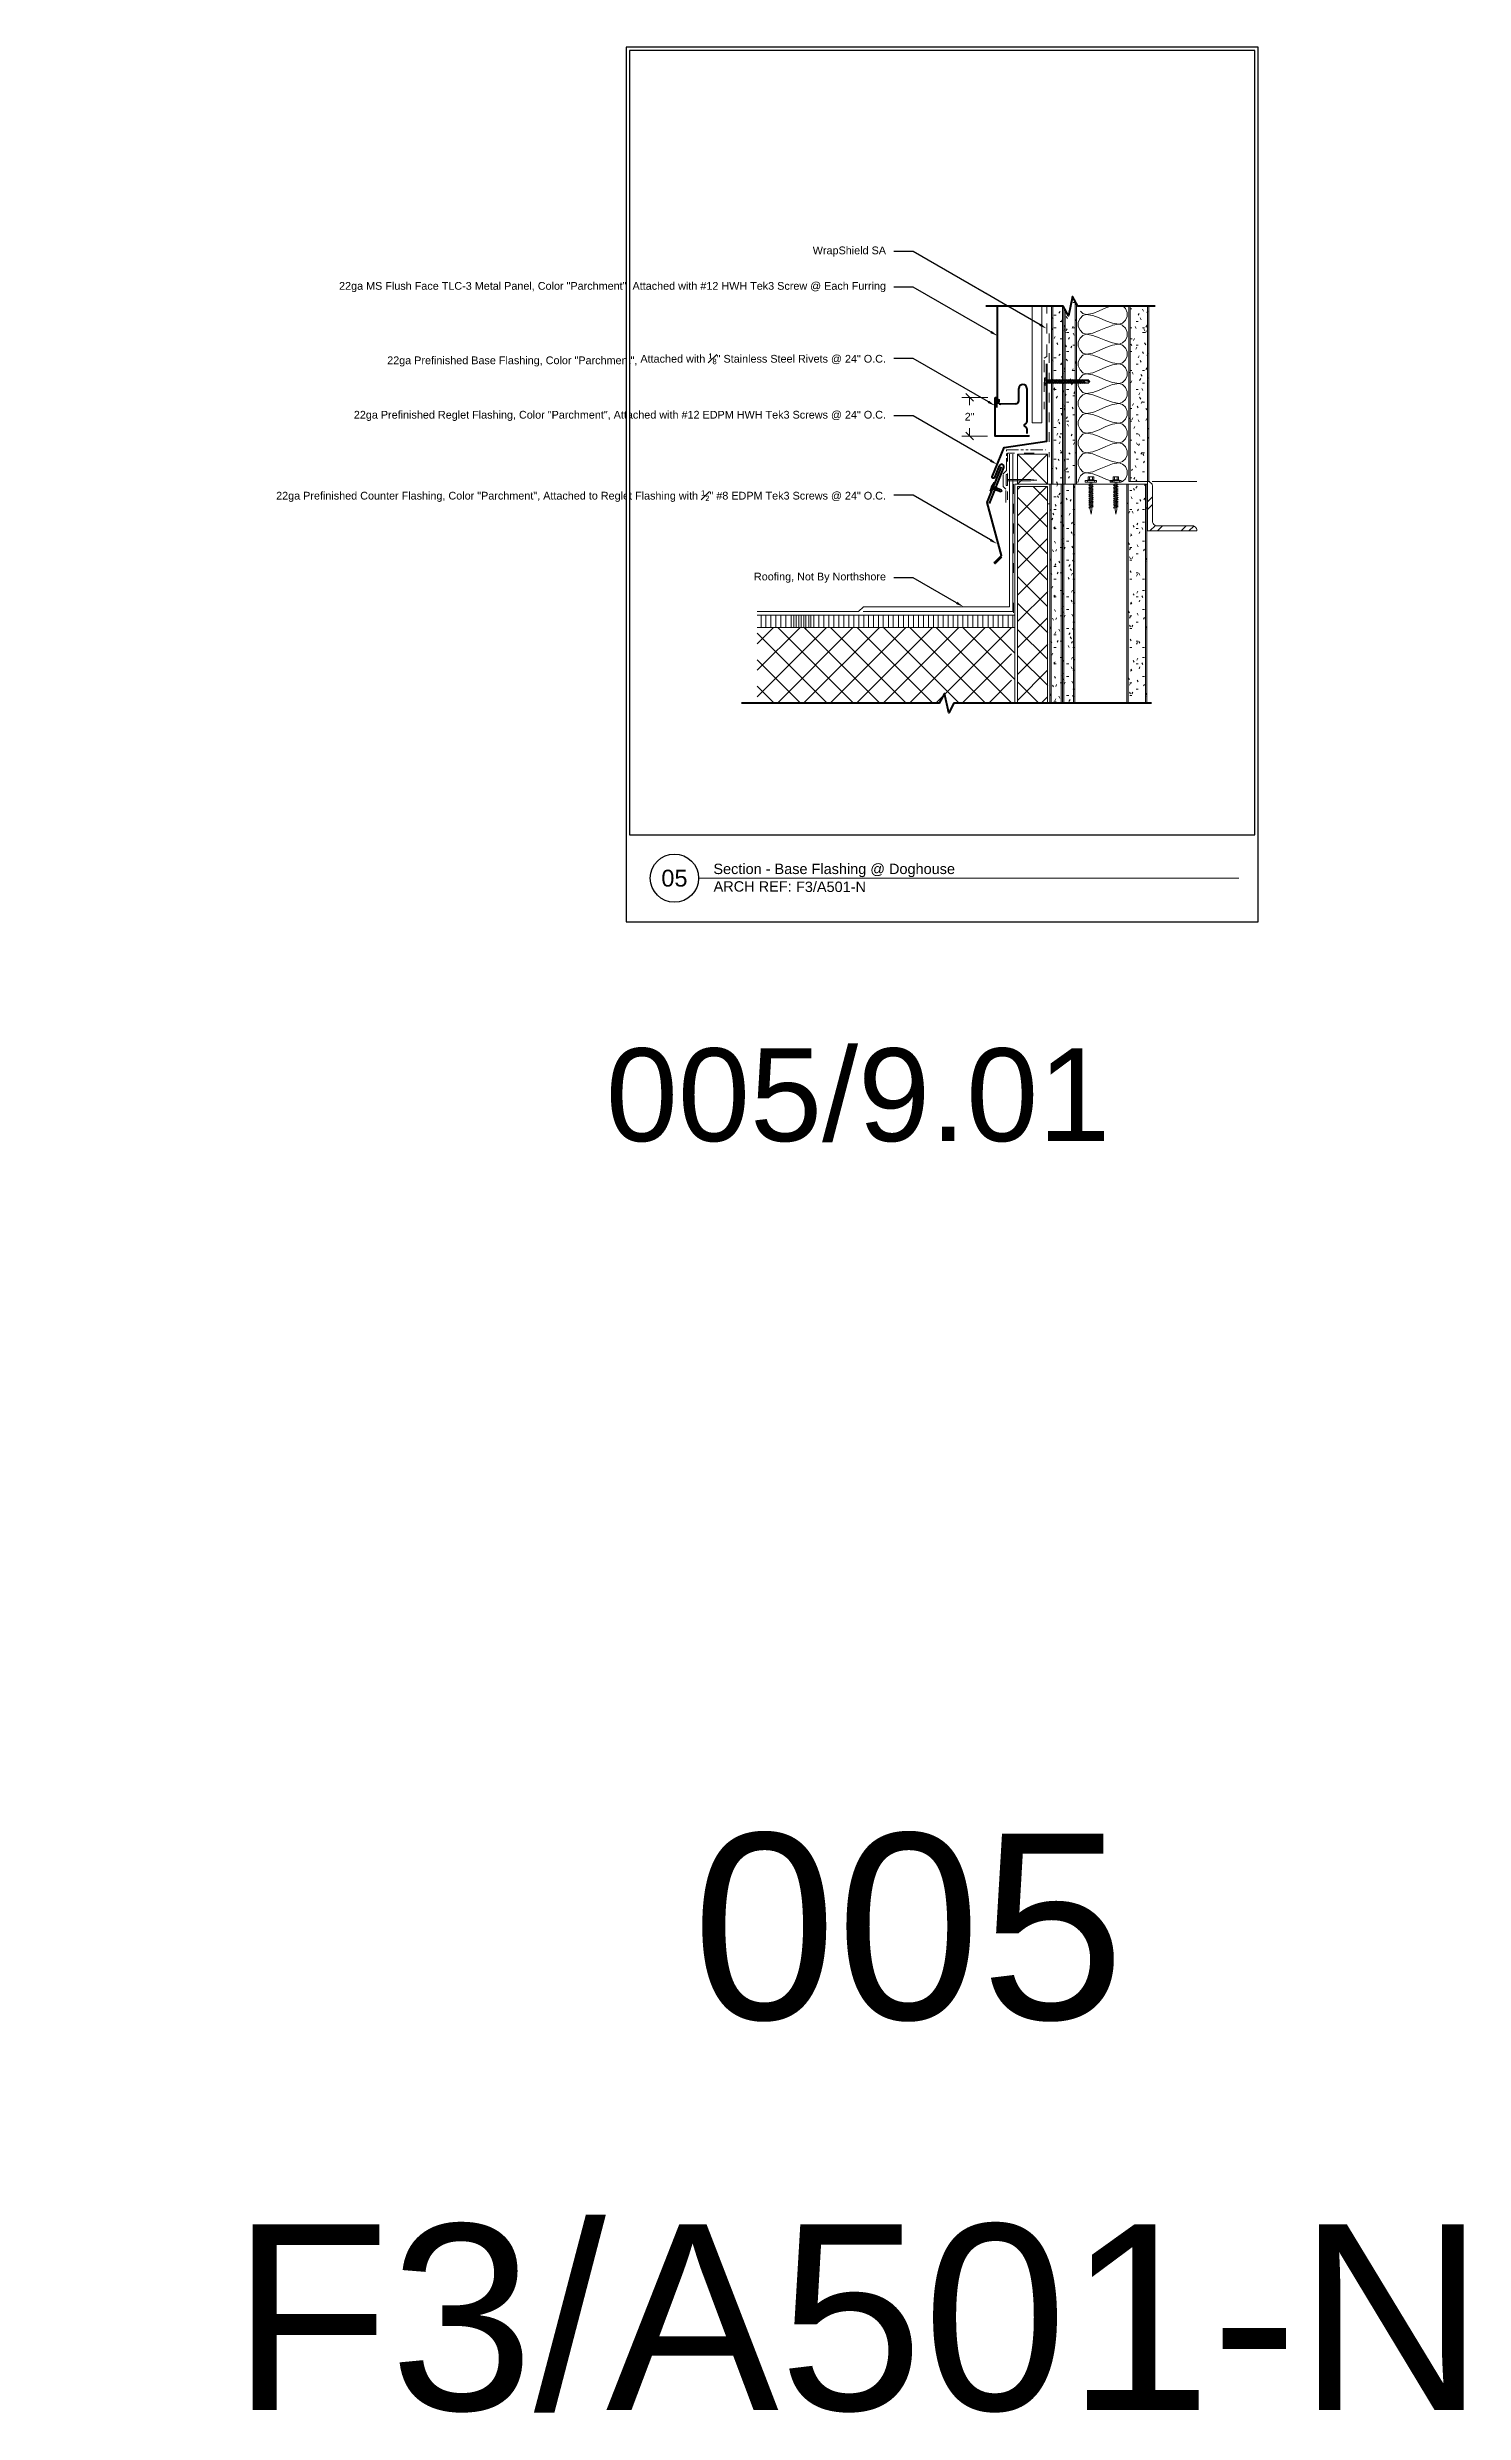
# Model space of a CAD drawing. Header units: inches. Extents: x -293 to 39679, y -468 to 488.
# Drawn here: x 473 to 546.3, y -76.9 to 45.5 of the extents above; entities that cross this region are included whole.
import ezdxf
from ezdxf import colors
from ezdxf.entities.mleader import LeaderData, LeaderLine
from ezdxf.enums import TextEntityAlignment as Align
from ezdxf.math import Vec2, Vec3

# ---------------------------------------------------------------- set-up
doc = ezdxf.new("R2010")
doc.units = ezdxf.units.IN
doc.header["$MEASUREMENT"] = 0
doc.linetypes.add('PHANTOM2', pattern=[1.25, 0.625, -0.125, 0.125, -0.125, 0.125, -0.125])
doc.layers.get('Defpoints').update_dxf_attribs({"color": 3})
doc.layers.add('NSE-Border', color=156, linetype='Continuous', plot=False)
for name, color, linetype, lineweight in [('NSE-By_Others', 252, 'Continuous', 0), ('NSE-Call-Outs', 51, 'Continuous', 13), ('NSE-Dimensions', 51, 'Continuous', 13), ('NSE-Flashing 01', 2, 'Continuous', 40), ('NSE-Furring 01', 30, 'Continuous', 18), ('NSE-Hardware', 111, 'Continuous', 25), ('NSE-Notes', 11, 'Continuous', 40), ('NSE-Panels 01', 1, 'Continuous', 40), ('NSE-Title', 51, 'Continuous', 9), ('NSE-Underlayment', 6, 'PHANTOM2', 13)]:
    doc.layers.add(name, color=color, linetype=linetype, lineweight=lineweight)
doc.layers.add('NSE-Detail Border', color=7, linetype='Continuous')
doc.styles.add('004 - NSSM - Standard', font='arial.ttf', dxfattribs={"height": 0.4})
doc.styles.add('008 - NSSM - Standard', font='arial.ttf', dxfattribs={"height": 0.8})
doc.styles.add('048 - NSSM - Standard', font='arial.ttf', dxfattribs={"height": 4.8})
doc.styles.add('096 - NSSM - Standard', font='arial.ttf', dxfattribs={"height": 9.6})
doc.styles.add('3_0-0_TEXT', font='simplex.shx', dxfattribs={"width": 0.7, "height": 0.375})
doc.styles.add('Anno - NSSM - Standard', font='arial.ttf', dxfattribs={"height": 0.1})
doc.dimstyles.new('$$$FASTENER$$$', dxfattribs={"dimtxt": 0.375, "dimasz": 0, "dimexe": 0, "dimexo": 0, "dimgap": 0, "dimtad": 0, "dimtih": 1, "dimtoh": 1, "dimdec": 4, "dimzin": 3, "dimdsep": 46, "dimlunit": 4, "dimtxsty": '3_0-0_TEXT', "dimblk": 'NONE', "dimcen": 0, "dimclrd": 256, "dimclre": 256, "dimclrt": 256, "dimadec": 0, "dimazin": 0, "dimtfac": 0.375, "dimtdec": 4, "dimtofl": 0, "dimtmove": 1, "dimatfit": 3, "dimldrblk": 'NONE', "dimfxl": 1, "dimtolj": 1, "dimtzin": 0, "dimarcsym": 0})
doc.dimstyles.new('004 - NSSM - Standard', dxfattribs={"dimtxt": 0.4, "dimasz": 0.4, "dimexe": 0.4, "dimexo": 0.4, "dimgap": 0.4, "dimtad": 0, "dimtih": 1, "dimtoh": 1, "dimdec": 4, "dimzin": 3, "dimdsep": 46, "dimlunit": 4, "dimtxsty": '004 - NSSM - Standard', "dimblk": 'OBLIQUE', "dimcen": 0.4, "dimclrd": 51, "dimclre": 51, "dimclrt": 256, "dimadec": 0, "dimazin": 0, "dimtfac": 0.7, "dimtdec": 4, "dimtmove": 1, "dimatfit": 2, "dimfxl": 1, "dimtfill": 1, "dimtfillclr": 11, "dimfrac": 1, "dimtolj": 1, "dimtzin": 0, "dimlwd": 0, "dimlwe": 0, "dimarcsym": 0})
doc.dimstyles.get("Standard").update_dxf_attribs({"dimtxt": 0.18, "dimasz": 0.18, "dimexe": 0.18, "dimexo": 0.0625, "dimgap": 0.09, "dimtad": 0, "dimtih": 1, "dimtoh": 1, "dimdec": 4, "dimzin": 0, "dimdsep": 46, "dimtxsty": 'Standard', "dimcen": 0.09, "dimadec": 0, "dimazin": 0, "dimtfac": 1, "dimtdec": 4, "dimtofl": 0, "dimtmove": 0, "dimatfit": 3, "dimfxl": 1, "dimtolj": 1, "dimtzin": 0, "dimarcsym": 0})

msp = doc.modelspace()

# ---------------------------------------------------------------- texts
at = {"layer": 'Defpoints', "color": 5, "insert": (514.95158, -6.28629), "char_height": 4.8, "attachment_point": 2, "style": '048 - NSSM - Standard'}
msp.add_mtext_dynamic_manual_height_columns('005/9.01', width=15.7513444, gutter_width=2, heights=[0], dxfattribs=at)
at = {"layer": 'Defpoints', "insert": (517.55521, -51.7797), "char_height": 9.6, "attachment_point": 5, "style": '096 - NSSM - Standard'}
msp.add_mtext_dynamic_manual_height_columns('005', width=16.3938227, gutter_width=0.5, heights=[0], dxfattribs=at)
at = {"layer": 'NSE-Title', "insert": (514.95158, -72), "char_height": 9.6, "width": 31.6499699, "attachment_point": 5, "style": '096 - NSSM - Standard'}
msp.add_mtext('F3/A501-N', dxfattribs=at)

# ---------------------------------------------------------------- blocks, each defined once
blk = doc.blocks.new('*U4')
blk.add_wipeout([(8.13, 1.129), (8.13, 0), (0, 0), (0, 11.313), (8.172, 11.313), (8.172, 0), (8.13, 0), (8.13, 11.271), (0.042, 11.271), (0.042, 1.129)])
at = {"layer": 'Defpoints', "ltscale": 0.0625}
blk.add_lwpolyline([(0.042, 1.129), (8.13, 1.129), (8.13, 11.271), (0.042, 11.271)], close=True, dxfattribs=at)
at = {"layer": 'Defpoints'}
blk.add_circle((0.625, 0.567), 0.312, dxfattribs=at)
at = {"layer": 'NSE-Border', "ltscale": 0.0625}
blk.add_lwpolyline([(0, 0), (8.172, 0), (8.172, 11.313), (0, 11.313)], close=True, dxfattribs=at)
at = {"layer": 'NSE-Title'}
blk.add_line((0.938, 0.567), (7.922, 0.567), dxfattribs=at)
at = {"layer": 'Defpoints', "style": '008 - NSSM - Standard'}
blk.add_attdef('DETAIL_NUMBER', text='', height=0.218, dxfattribs=at).set_placement((0.625, 0.567), align=Align.MIDDLE_CENTER)
at = {"layer": 'NSE-Title', "style": '004 - NSSM - Standard'}
blk.add_text('ARCH REF:', height=0.1341, dxfattribs=at).set_placement((1.636, 0.46), align=Align.MIDDLE_CENTER)
for tag, p in [('DETAIL_DESCRIPTION', (1.129, 0.62)), ('ARCH_REF', (2.197, 0.388))]:
    blk.add_attdef(tag, p, '', height=0.134, dxfattribs=at)
blk = doc.blocks.new('*U66')
at = {"color": 99}
blk.add_wipeout([(-10.61, 0), (-0.38, 0), (-0.11, 0.5), (0.11, -0.5), (0.37, 0), (10.61, 0), (10.61, -3), (-10.61, -3)], dxfattribs=at)
blk.add_lwpolyline([(10.61, 0), (0.37, 0), (0.11, -0.5), (-0.11, 0.5), (-0.38, 0), (-10.61, 0)])
blk = doc.blocks.new('*U20')
at = {"color": 99}
blk.add_wipeout([(-4.38, 0), (-0.38, 0), (-0.11, -0.5), (0.11, 0.5), (0.37, 0), (4.38, 0), (4.36, 8.29), (-4.39, 8.29)], dxfattribs=at)
blk.add_lwpolyline([(4.38, 0), (0.37, 0), (0.11, 0.5), (-0.11, -0.5), (-0.38, 0), (-4.38, 0)])
blk = doc.blocks.new('_None')
blk = doc.blocks.new('*U53')
blk.add_lwpolyline([(0, 0), (0, 0), (0, 1.76), (1.97, 1.76, -1), (1.97, 1.7), (1.47, 1.7)], format="xyb")
blk = doc.blocks.new('_Oblique')
at = {"color": 0, "linetype": 'ByBlock', "lineweight": -2}
blk.add_line((-0.5, -0.5), (0.5, 0.5), dxfattribs=at)
blk = doc.blocks.new('*D80')
at = {"layer": 'Defpoints', "color": 0, "transparency": 16777216}
for p in [(520.72, 27.39), (522.07, 27.39), (522.04, 25.39)]:
    blk.add_point(p, dxfattribs=at)
at = {"layer": 'NSE-Dimensions', "color": 51, "lineweight": 0, "transparency": 16777216}
for p, q in [((521.67, 27.39), (520.32, 27.39)), ((520.72, 27.39), (520.72, 26.99)), ((520.72, 25.39), (520.72, 25.79)), ((521.64, 25.39), (520.32, 25.39))]:
    blk.add_line(p, q, dxfattribs=at)
at = {"layer": 'NSE-Dimensions', "transparency": 16777216, "insert": (520.72, 26.39), "char_height": 0.4, "attachment_point": 5, "style": '004 - NSSM - Standard', "bg_fill": 3, "box_fill_scale": 1.25, "bg_fill_color": 256, "bg_fill_true_color": 13158600, "bg_fill_transparency": 0}
blk.add_mtext('\\A1;2"', dxfattribs=at)
at = {"layer": 'NSE-Dimensions', "color": 51, "lineweight": 0, "transparency": 16777216, "xscale": 0.4, "yscale": 0.4, "zscale": 0.4}
for p, rotation in [((520.72, 27.39), 90), ((520.72, 25.39), 270)]:
    blk.add_blockref('_Oblique', p, dxfattribs=dict(at, rotation=rotation))
blk = doc.blocks.new('*U81')
at = {"color": 0}
blk.add_line((0.23, 0.06), (0.28, 0.06), dxfattribs=at)
blk.add_line((0.23, 0.06), (0.28, 0.06), dxfattribs=at)
blk.add_line((0.28, -0.06), (0.28, 0.06))
for points in [[(0.05, 0.11), (0.05, -0.11), (0.05, -0.11), (0.05, 0.11), (0.04, 0.11, 0.308793), (0.01, 0.06), (0.01, -0.06, 0.308793), (0.04, -0.11), (0.05, -0.11), (0.05, -0.11)], [(0.23, -0.06), (0.23, 0.06, 0.931975), (0.18, 0.06), (0.18, -0.06, 1), (0.23, -0.06)]]:
    blk.add_lwpolyline(points, format="xyb", dxfattribs=at)
blk.add_lwpolyline([(0.23, -0.06), (0.28, -0.06)], close=True, dxfattribs=at)
at = {"has_arrowhead": 0}
for points in [[(0.18, 0.06), (0.05, 0.06)], [(0.18, -0.06), (0.05, -0.06)]]:
    blk.add_leader(points, dimstyle='Standard', override={"dimasz": 0, "dimgap": 0, "dimtad": 0, "dimldrblk": 'None'}, dxfattribs=at)
blk = doc.blocks.new('*U82')
for p, q in [((-0.06, 0.09), (0.03, 0.09)), ((-0.06, -0.09), (0.03, -0.09))]:
    blk.add_line(p, q)
for points in [[(0.03, 0.18), (-0.06, 0.18, 0.414214), (-0.07, 0.17), (-0.07, -0.17, 0.414214), (-0.06, -0.18), (0.03, -0.18)], [(-0.07, 0.1, 0.414214), (-0.06, 0.09, 0.414214), (-0.07, 0.08)], [(-0.07, -0.08, 0.414214), (-0.06, -0.09, 0.414214), (-0.07, -0.1)]]:
    blk.add_lwpolyline(points, format="xyb")
blk.add_lwpolyline([(0.05, 0.2), (0.03, 0.2), (0.03, -0.2), (0.05, -0.2)], close=True)
at = {"has_arrowhead": 0}
for points in [[(0.05, 0.08), (2.2, 0.08), (2.28, 0), (2.2, -0.08), (0.05, -0.08), (0.05, 0.08)], [(0.08, 0.08), (0.09, 0.11), (0.14, -0.11), (0.15, -0.08)], [(0.14, 0.08), (0.15, 0.11), (0.21, -0.11), (0.21, -0.08)], [(0.2, 0.08), (0.21, 0.11), (0.27, -0.11), (0.28, -0.08)], [(0.27, 0.08), (0.27, 0.11), (0.33, -0.11), (0.34, -0.08)], [(0.33, 0.08), (0.34, 0.11), (0.39, -0.11), (0.4, -0.08)], [(0.39, 0.08), (0.4, 0.11), (0.46, -0.11), (0.46, -0.08)], [(0.45, 0.08), (0.46, 0.11), (0.52, -0.11), (0.53, -0.08)], [(0.52, 0.08), (0.52, 0.11), (0.58, -0.11), (0.59, -0.08)], [(0.58, 0.08), (0.59, 0.11), (0.64, -0.11), (0.65, -0.08)], [(0.64, 0.08), (0.65, 0.11), (0.71, -0.11), (0.71, -0.08)], [(0.7, 0.08), (0.71, 0.11), (0.77, -0.11), (0.78, -0.08)], [(0.77, 0.08), (0.77, 0.11), (0.83, -0.11), (0.84, -0.08)], [(0.83, 0.08), (0.84, 0.11), (0.89, -0.11), (0.9, -0.08)], [(0.89, 0.08), (0.9, 0.11), (0.96, -0.11), (0.96, -0.08)], [(0.95, 0.08), (0.96, 0.11), (1.02, -0.11), (1.03, -0.08)], [(1.02, 0.08), (1.02, 0.11), (1.08, -0.11), (1.09, -0.08)], [(1.08, 0.08), (1.09, 0.11), (1.14, -0.11), (1.15, -0.08)], [(1.14, 0.08), (1.15, 0.11), (1.21, -0.11), (1.21, -0.08)], [(1.2, 0.08), (1.21, 0.11), (1.27, -0.11), (1.28, -0.08)], [(1.27, 0.08), (1.27, 0.11), (1.33, -0.11), (1.34, -0.08)], [(1.33, 0.08), (1.34, 0.11), (1.39, -0.11), (1.4, -0.08)], [(1.39, 0.08), (1.4, 0.11), (1.46, -0.11), (1.46, -0.08)], [(1.45, 0.08), (1.46, 0.11), (1.52, -0.11), (1.53, -0.08)], [(1.52, 0.08), (1.52, 0.11), (1.58, -0.11), (1.59, -0.08)], [(1.58, 0.08), (1.59, 0.11), (1.64, -0.11), (1.65, -0.08)], [(1.64, 0.08), (1.65, 0.11), (1.71, -0.11), (1.71, -0.08)], [(1.7, 0.08), (1.71, 0.11), (1.77, -0.11), (1.78, -0.08)], [(1.77, 0.08), (1.77, 0.11), (1.83, -0.11), (1.84, -0.08)], [(1.83, 0.08), (1.84, 0.11), (1.89, -0.11), (1.9, -0.08)], [(1.89, 0.08), (1.9, 0.11), (1.96, -0.11), (1.96, -0.08)], [(1.95, 0.08), (1.96, 0.11), (2.02, -0.11), (2.03, -0.08)], [(2.2, 0.08), (2.04, 0.05), (1.99, 0), (2.04, -0.05), (2.2, -0.08)], [(2.04, 0.05), (2.28, 0)], [(0.05, 0), (0.08, -0.11), (0.09, -0.08)]]:
    blk.add_leader(points, dimstyle='Standard', override={"dimasz": 0, "dimgap": 0, "dimldrblk": 'None'}, dxfattribs=at)

# ---------------------------------------------------------------- linework, layer by layer
at = {"layer": 'NSE-By_Others'}
for p, q in [((530.0211, 23.02823), (530.15752, 22.90545)), ((532.29932, 20.73636), (530.43036, 20.73636))]:
    msp.add_line(p, q, dxfattribs=at)
for points in [[(525.02772, 33.17958), (524.97318, 33.08364)], [(525.76558, 33.13955), (525.71077, 33.04363)], [(529.3395, 33.15254), (529.28466, 33.24851)], [(529.78999, 33.0303), (529.73518, 33.12621)], [(524.96005, 32.11259), (524.96005, 22.90595)], [(525.02832, 22.90595), (525.02832, 32.11257)], [(525.15122, 32.7304), (525.09664, 32.63465)], [(525.28748, 32.32125), (525.23285, 32.41687)], [(525.39644, 31.82959), (525.34187, 31.74774)], [(525.41039, 32.62144), (525.51976, 32.62144)], [(525.53309, 22.90595), (525.53309, 32.11244)], [(525.60122, 32.11242), (525.60122, 22.90595)], [(525.68358, 32.93472), (525.64249, 33.03059)], [(525.65583, 22.90595), (525.65583, 32.11241)], [(525.73658, 32.19678), (525.68197, 32.29234)], [(525.7371, 32.94832), (525.84663, 32.94832)], [(525.73749, 31.96601), (525.84663, 31.96601)], [(525.88761, 32.68815), (525.8329, 32.59242)], [(526.01075, 32.23897), (525.95616, 32.14344)], [(526.0642, 32.29234), (526.17341, 32.29234)], [(526.13412, 32.81247), (526.07936, 32.90829)], [(526.17426, 22.90595), (526.17426, 32.38255)], [(526.24239, 22.90595), (526.24239, 32.25314)], [(526.58362, 31.73178), (526.45793, 31.85748)], [(527.42943, 31.8682), (527.10202, 31.73178)], [(527.76945, 32.01766), (527.42973, 31.86758)], [(528.03342, 32.11209), (527.76957, 32.0171)], [(528.77976, 31.9898), (528.65756, 32.112)], [(528.87549, 31.78635), (528.78, 31.99098)], [(528.95697, 32.11195), (528.95697, 23.04243)], [(529.01143, 32.62144), (529.1208, 32.62144)], [(529.01158, 31.96601), (529.12072, 31.96601)], [(529.02522, 23.04243), (529.02522, 32.11194)], [(529.10667, 32.266), (529.05205, 32.34793)], [(529.25774, 32.63478), (529.20305, 32.53908)], [(529.37934, 32.18338), (529.32477, 32.08787)], [(529.33776, 32.29234), (529.44697, 32.29234)], [(529.72097, 31.85687), (529.6664, 31.95237)], [(529.66654, 32.94832), (529.77608, 32.94832)], [(529.83014, 32.30792), (529.77551, 32.40352)], [(529.87197, 33.03059), (529.81718, 32.93472)], [(529.93925, 31.85687), (529.88468, 31.76138)], [(529.92493, 23.04243), (529.92493, 32.11181)], [(529.99317, 23.04243), (529.99317, 32.11179)], [(525.02772, 30.98098), (524.97318, 30.88504)], [(525.04174, 31.43397), (524.98718, 31.52946)], [(525.08267, 31.6386), (525.19181, 31.6386)], [(525.08267, 30.98378), (525.19181, 30.98378)], [(525.41008, 31.31119), (525.51922, 31.31119)], [(525.51922, 31.39304), (525.46465, 31.29755)], [(525.60107, 30.87464), (525.57379, 30.84736)], [(525.65564, 31.02471), (525.60107, 31.1202)], [(525.62835, 30.94285), (525.60107, 30.87464)], [(525.68358, 30.73612), (525.64249, 30.83199)], [(525.76558, 30.94095), (525.71077, 30.84503)], [(525.77842, 31.47489), (525.72385, 31.57039)], [(525.7371, 30.74972), (525.84663, 30.74972)], [(526.07854, 31.06563), (526.02397, 30.97014)], [(526.0649, 30.98378), (526.17404, 30.98378)], [(526.13412, 30.61387), (526.07936, 30.70969)], [(526.2286, 31.35212), (526.17404, 31.44761)], [(526.33756, 31.28121), (526.43327, 31.47264)], [(526.33819, 31.06282), (526.33819, 31.2814)], [(526.434, 30.85876), (526.33847, 31.06348)], [(526.43224, 30.448), (526.58275, 30.59851)], [(526.43241, 31.47112), (526.58291, 31.62162)], [(526.58346, 30.70867), (526.4334, 30.85873)], [(526.58294, 30.59936), (526.74717, 30.6541)], [(526.5831, 31.62247), (526.74733, 31.67721)], [(526.74717, 30.6541), (526.58346, 30.70867)], [(526.74733, 31.67721), (526.58362, 31.73178)], [(527.10186, 30.70867), (526.74717, 30.6541)], [(526.74717, 30.6541), (527.10162, 30.59936)], [(527.10202, 31.73178), (526.74733, 31.67721)], [(526.74733, 31.67721), (527.10179, 31.62247)], [(527.1013, 30.59851), (527.4283, 30.47537)], [(527.10146, 31.62162), (527.42847, 31.49848)], [(527.42927, 30.84509), (527.10186, 30.70867)], [(527.42889, 31.49932), (527.76939, 31.3489)], [(527.76929, 30.99455), (527.42956, 30.84447)], [(528.11068, 31.11685), (527.7694, 30.99399)], [(527.77063, 31.35034), (528.11227, 31.22735)], [(528.45278, 31.17244), (528.11141, 31.11782)], [(528.11213, 31.22803), (528.45358, 31.1734)], [(528.45259, 31.17246), (528.62993, 31.22702)], [(528.63029, 31.11782), (528.45278, 31.17244)], [(528.77959, 30.96669), (528.62943, 31.11685)], [(528.62993, 31.22702), (528.78, 31.37709)], [(528.87533, 30.76324), (528.77983, 30.96787)], [(528.78, 31.37709), (528.87549, 31.56808)], [(528.87533, 30.54496), (528.87533, 30.76324)], [(528.87549, 31.56808), (528.87549, 31.78635)], [(529.01158, 30.98378), (529.12072, 30.98378)], [(529.3395, 30.95394), (529.28466, 31.04991)], [(529.33899, 31.31119), (529.44813, 31.31119)], [(529.48906, 31.73409), (529.44813, 31.6386)], [(529.59819, 31.40668), (529.54363, 31.50218)], [(529.6664, 30.98378), (529.77554, 30.98378)], [(529.66654, 30.74972), (529.77608, 30.74972)], [(529.78999, 30.83169), (529.73518, 30.92761)], [(529.87197, 30.83199), (529.81718, 30.73612)], [(529.89832, 31.1202), (529.84375, 31.02471)], [(525.08267, 29.44), (525.19181, 29.44)], [(525.15122, 30.5318), (525.09664, 30.43605)], [(525.28748, 30.12265), (525.23285, 30.21826)], [(525.39644, 29.63099), (525.34187, 29.54913)], [(525.41039, 30.42284), (525.51976, 30.42284)], [(525.73658, 29.99818), (525.68197, 30.09374)], [(525.77842, 29.27629), (525.72385, 29.37179)], [(525.73749, 29.76741), (525.84663, 29.76741)], [(525.88761, 30.48955), (525.8329, 30.39382)], [(526.01075, 30.04037), (525.95616, 29.94483)], [(526.0642, 30.09374), (526.17341, 30.09374)], [(526.3374, 30.2581), (526.43311, 30.44952)], [(526.33774, 29.23537), (526.43324, 29.42635)], [(526.33803, 30.03971), (526.33803, 30.25829)], [(526.43384, 29.83565), (526.3383, 30.04037)], [(526.5833, 29.68555), (526.43324, 29.83562)], [(526.43324, 29.42635), (526.5833, 29.57642)], [(526.747, 29.63099), (526.5833, 29.68555)], [(526.5833, 29.57642), (526.747, 29.63099)], [(527.1017, 29.68555), (526.747, 29.63099)], [(526.747, 29.63099), (527.1017, 29.57642)], [(527.42911, 29.82197), (527.1017, 29.68555)], [(527.1017, 29.57642), (527.42911, 29.45364)], [(527.42873, 30.47621), (527.76922, 30.32579)], [(527.42911, 29.45364), (527.77016, 29.30358)], [(527.76913, 29.97144), (527.4294, 29.82136)], [(528.11052, 30.09374), (527.76924, 29.97088)], [(527.77046, 30.32722), (528.1121, 30.20423)], [(528.45261, 30.14933), (528.11125, 30.09471)], [(528.11196, 30.20492), (528.45341, 30.15029)], [(528.45242, 30.14934), (528.62977, 30.20391)], [(528.63012, 30.09471), (528.45261, 30.14933)], [(528.77943, 29.94357), (528.62927, 30.09374)], [(528.62977, 30.20391), (528.77983, 30.35397)], [(528.87516, 29.74012), (528.77967, 29.94475)], [(528.77967, 29.33086), (528.87516, 29.52185)], [(528.77983, 30.35397), (528.87533, 30.54496)], [(528.87516, 29.52185), (528.87516, 29.74012)], [(529.01143, 30.42284), (529.1208, 30.42284)], [(529.01158, 29.76741), (529.12072, 29.76741)], [(529.10667, 30.0674), (529.05205, 30.14933)], [(529.25774, 30.43618), (529.20305, 30.34048)], [(529.37934, 29.98478), (529.32477, 29.88927)], [(529.33776, 30.09374), (529.44697, 30.09374)], [(529.48906, 29.53549), (529.44813, 29.44)], [(529.72097, 29.65827), (529.6664, 29.75376)], [(529.83014, 30.10931), (529.77551, 30.20492)], [(529.93925, 29.65827), (529.88468, 29.56278)], [(525.01446, 28.33499), (524.97353, 28.2395)], [(525.04174, 29.23537), (524.98718, 29.33086)], [(525.08267, 28.78518), (525.19181, 28.78518)], [(525.41008, 29.11259), (525.51922, 29.11259)], [(525.51922, 29.19444), (525.46465, 29.09895)], [(525.53286, 28.37592), (525.47829, 28.47141)], [(525.60107, 28.67604), (525.57379, 28.64876)], [(525.65564, 28.8261), (525.60107, 28.9216)], [(525.62835, 28.74425), (525.60107, 28.67604)], [(525.98305, 28.25314), (525.92848, 28.34863)], [(526.07854, 28.86703), (526.02397, 28.77154)], [(526.0649, 28.78518), (526.17404, 28.78518)], [(526.2286, 29.15351), (526.17404, 29.24901)], [(526.33774, 29.01709), (526.33774, 29.23537)], [(526.43324, 28.81246), (526.33774, 29.01709)], [(526.33774, 28.21221), (526.43324, 28.4032)], [(526.33774, 27.99394), (526.33774, 28.21221)], [(526.5833, 28.6624), (526.43324, 28.81246)], [(526.43324, 28.4032), (526.5833, 28.55326)], [(526.747, 28.60783), (526.5833, 28.6624)], [(526.5833, 28.55326), (526.747, 28.60783)], [(527.1017, 28.6624), (526.747, 28.60783)], [(526.747, 28.60783), (527.1017, 28.55326)], [(527.42911, 28.79882), (527.1017, 28.6624)], [(527.1017, 28.55326), (527.42911, 28.43048)], [(527.77016, 28.94888), (527.42911, 28.79882)], [(527.42911, 28.43048), (527.77016, 28.28042)], [(527.77016, 29.30358), (528.11121, 29.1808)], [(528.11121, 29.07166), (527.77016, 28.94888)], [(527.77016, 28.28042), (528.11121, 28.15764)], [(528.11121, 29.1808), (528.45226, 29.12623)], [(528.45226, 29.12623), (528.11121, 29.07166)], [(528.11121, 28.15764), (528.45226, 28.10307)], [(528.45226, 29.12623), (528.62961, 29.1808)], [(528.62961, 29.07166), (528.45226, 29.12623)], [(528.45226, 28.10307), (528.62961, 28.15764)], [(528.62961, 29.1808), (528.77967, 29.33086)], [(528.77967, 28.9216), (528.62961, 29.07166)], [(528.62961, 28.15764), (528.77967, 28.30771)], [(528.87516, 28.71697), (528.77967, 28.9216)], [(528.77967, 28.30771), (528.87516, 28.49869)], [(528.87516, 28.49869), (528.87516, 28.71697)], [(528.99794, 28.68968), (528.95702, 28.62147)], [(529.01158, 28.78518), (529.12072, 28.78518)], [(529.12072, 28.2395), (529.06615, 28.144)], [(529.18893, 28.59419), (529.13436, 28.68968)], [(529.33899, 29.11259), (529.44813, 29.11259)], [(529.57091, 28.36227), (529.51634, 28.26678)], [(529.59819, 29.20808), (529.54363, 29.30358)], [(529.63912, 28.48505), (529.58455, 28.5669)], [(529.6664, 28.78518), (529.77554, 28.78518)], [(529.89832, 28.9216), (529.84375, 28.8261)], [(529.99381, 28.43048), (529.96653, 28.38956)], [(525.13724, 27.8848), (525.08267, 27.80295)], [(525.13724, 27.76202), (525.08267, 27.85752)], [(525.08267, 27.80295), (525.19181, 27.80295)], [(525.26002, 27.44826), (525.20545, 27.35276)], [(525.41008, 28.13036), (525.51922, 28.13036)], [(525.58743, 27.65289), (525.53286, 27.74838)], [(525.60107, 26.97078), (525.57379, 27.01171)], [(525.62835, 26.91622), (525.60107, 26.97078)], [(525.71021, 27.55739), (525.65564, 27.47554)], [(525.73749, 27.80295), (525.84663, 27.80295)], [(525.73749, 27.14813), (525.84663, 27.14813)], [(526.03762, 28.13036), (525.98305, 28.03486)], [(526.0649, 27.47554), (526.17404, 27.47554)], [(526.16039, 27.68017), (526.10583, 27.58468)], [(526.43324, 27.78931), (526.33774, 27.99394)], [(526.33774, 27.18906), (526.43324, 27.38005)], [(526.33774, 26.97078), (526.33774, 27.18906)], [(526.43324, 26.76615), (526.33774, 26.97078)], [(526.5833, 27.63924), (526.43324, 27.78931)], [(526.43324, 27.38005), (526.5833, 27.53011)], [(526.747, 27.58468), (526.5833, 27.63924)], [(526.5833, 27.53011), (526.747, 27.58468)], [(527.1017, 27.63924), (526.747, 27.58468)], [(526.747, 27.58468), (527.1017, 27.53011)], [(527.42911, 27.76202), (527.1017, 27.63924)], [(527.1017, 27.53011), (527.42911, 27.40733)], [(527.77016, 27.92573), (527.42911, 27.76202)], [(527.42911, 27.40733), (527.77016, 27.25727)], [(528.11121, 28.04851), (527.77016, 27.92573)], [(527.77016, 27.25727), (528.11121, 27.13449)], [(528.11121, 27.02535), (527.77016, 26.90257)], [(528.45226, 28.10307), (528.11121, 28.04851)], [(528.11121, 27.13449), (528.45226, 27.07992)], [(528.45226, 27.07992), (528.11121, 27.02535)], [(528.62961, 28.04851), (528.45226, 28.10307)], [(528.45226, 27.07992), (528.62961, 27.13449)], [(528.62961, 27.02535), (528.45226, 27.07992)], [(528.77967, 27.89844), (528.62961, 28.04851)], [(528.62961, 27.13449), (528.77967, 27.28455)], [(528.77967, 26.87529), (528.62961, 27.02535)], [(528.87516, 27.69381), (528.77967, 27.89844)], [(528.77967, 27.28455), (528.87516, 27.47554)], [(528.87516, 27.47554), (528.87516, 27.69381)], [(529.20257, 27.06628), (529.14801, 26.97078)], [(529.33899, 27.80295), (529.44813, 27.80295)], [(529.44813, 26.848), (529.39356, 26.9435)], [(529.52998, 27.6256), (529.47542, 27.53011)], [(529.57091, 27.29819), (529.51634, 27.39369)], [(529.65276, 27.17541), (529.59819, 27.07992)], [(529.68005, 27.74838), (529.62548, 27.84388)], [(529.6664, 28.13036), (529.77554, 28.13036)], [(529.6664, 27.14813), (529.77554, 27.14813)], [(525.08267, 25.83849), (525.19181, 25.83849)], [(525.34187, 26.2614), (525.2873, 26.1659)], [(525.3828, 26.01584), (525.32823, 26.11133)], [(525.41008, 26.82072), (525.51922, 26.82072)], [(525.50557, 26.46603), (525.45101, 26.56152)], [(525.66928, 26.83436), (525.61471, 26.73887)], [(525.77842, 26.38417), (525.72385, 26.28868)], [(525.73749, 26.1659), (525.84663, 26.1659)], [(525.83298, 25.9067), (525.77842, 26.0022)], [(526.07854, 26.79344), (526.02397, 26.88893)], [(526.0649, 26.49331), (526.17404, 26.49331)], [(526.33774, 26.1659), (526.43324, 26.35689)], [(526.33774, 25.94763), (526.33774, 26.1659)], [(526.43324, 25.743), (526.33774, 25.94763)], [(526.5833, 26.61609), (526.43324, 26.76615)], [(526.43324, 26.35689), (526.5833, 26.50695)], [(526.5833, 25.59294), (526.43324, 25.743)], [(526.747, 26.56152), (526.5833, 26.61609)], [(526.5833, 26.50695), (526.747, 26.56152)], [(527.1017, 26.61609), (526.747, 26.56152)], [(526.747, 26.56152), (527.1017, 26.50695)], [(527.42911, 26.73887), (527.1017, 26.61609)], [(527.1017, 26.50695), (527.42911, 26.38417)], [(527.42911, 25.71571), (527.1017, 25.59294)], [(527.77016, 26.90257), (527.42911, 26.73887)], [(527.42911, 26.38417), (527.77016, 26.23411)], [(527.77016, 25.87942), (527.42911, 25.71571)], [(527.77016, 26.23411), (528.11121, 26.11133)], [(528.11121, 26.0022), (527.77016, 25.87942)], [(528.11121, 26.11133), (528.45226, 26.05677)], [(528.45226, 26.05677), (528.11121, 26.0022)], [(528.45226, 26.05677), (528.62961, 26.11133)], [(528.62961, 26.0022), (528.45226, 26.05677)], [(528.62961, 26.11133), (528.77967, 26.2614)], [(528.77967, 25.85213), (528.62961, 26.0022)], [(528.87516, 26.67066), (528.77967, 26.87529)], [(528.77967, 26.2614), (528.87516, 26.45238)], [(528.87516, 25.6475), (528.77967, 25.85213)], [(528.87516, 26.45238), (528.87516, 26.67066)], [(529.03887, 26.24775), (528.9843, 26.32961)], [(529.01158, 26.82072), (529.12072, 26.82072)], [(529.01158, 26.1659), (529.12072, 26.1659)], [(529.16165, 26.32961), (529.10708, 26.23411)], [(529.27078, 25.87942), (529.21622, 25.78392)], [(529.33899, 26.49331), (529.44813, 26.49331)], [(529.48906, 26.12498), (529.43449, 26.22047)], [(529.88468, 26.28868), (529.83011, 26.19319)], [(529.89832, 26.73887), (529.84375, 26.82072)], [(529.99381, 25.79757), (529.95289, 25.743)], [(525.08267, 25.18367), (525.19181, 25.18367)], [(525.2873, 25.53837), (525.23273, 25.44287)], [(525.41008, 25.08818), (525.35551, 24.99268)], [(525.42372, 25.29281), (525.36915, 25.3883)], [(525.41008, 25.51108), (525.51922, 25.51108)], [(525.41008, 24.52885), (525.51922, 24.52885)], [(525.47829, 24.55614), (525.42372, 24.65163)], [(525.91484, 24.447), (525.86027, 24.52885)], [(526.02397, 25.4838), (525.96941, 25.40195)], [(526.0649, 25.18367), (526.17404, 25.18367)], [(526.14675, 25.04725), (526.09218, 24.95176)], [(526.24225, 24.5425), (526.21496, 24.50157)], [(526.33774, 25.14275), (526.43324, 25.33374)], [(526.33774, 24.92447), (526.33774, 25.14275)], [(526.43324, 24.71984), (526.33774, 24.92447)], [(526.43324, 25.33374), (526.5833, 25.4838)], [(526.5833, 24.56978), (526.43324, 24.71984)], [(526.747, 25.53837), (526.5833, 25.59294)], [(526.5833, 25.4838), (526.747, 25.53837)], [(526.747, 24.51521), (526.5833, 24.56978)], [(526.5833, 24.46064), (526.747, 24.51521)], [(527.1017, 25.59294), (526.747, 25.53837)], [(526.747, 25.53837), (527.1017, 25.4838)], [(527.1017, 24.56978), (526.747, 24.51521)], [(526.747, 24.51521), (527.1017, 24.46064)], [(527.1017, 25.4838), (527.42911, 25.36102)], [(527.42911, 24.69256), (527.1017, 24.56978)], [(527.42911, 25.36102), (527.77016, 25.21096)], [(527.77016, 24.84262), (527.42911, 24.69256)], [(527.77016, 25.21096), (528.11121, 25.08818)], [(528.11121, 24.97904), (527.77016, 24.84262)], [(528.11121, 25.08818), (528.45226, 25.03361)], [(528.45226, 25.03361), (528.11121, 24.97904)], [(528.45226, 25.03361), (528.62961, 25.08818)], [(528.62961, 24.97904), (528.45226, 25.03361)], [(528.62961, 25.08818), (528.77967, 25.23824)], [(528.77967, 24.82898), (528.62961, 24.97904)], [(528.77967, 25.23824), (528.87516, 25.42923)], [(528.87516, 24.62435), (528.77967, 24.82898)], [(528.87516, 25.42923), (528.87516, 25.6475)], [(528.87516, 24.40608), (528.87516, 24.62435)], [(529.01158, 25.18367), (529.12072, 25.18367)], [(529.29807, 24.50157), (529.2435, 24.58342)], [(529.33899, 25.51108), (529.44813, 25.51108)], [(529.4072, 24.93812), (529.35264, 25.03361)], [(529.51634, 24.99268), (529.46177, 24.89719)], [(529.52998, 25.3883), (529.47542, 25.4838)], [(529.63912, 24.5425), (529.58455, 24.447)], [(529.6664, 25.18367), (529.77554, 25.18367)], [(529.6664, 24.52885), (529.77554, 24.52885)], [(529.73461, 24.37879), (529.68005, 24.47429)], [(529.98017, 25.26553), (529.9256, 25.36102)], [(522.61346, 23.39656), (522.61346, 22.8236)], [(522.68167, 23.39656), (522.61346, 23.39656)], [(522.77716, 16.56189), (522.77716, 24.447)], [(522.95451, 16.31633), (522.95451, 24.447)], [(524.74162, 24.447), (523.20007, 22.90545)], [(524.74162, 22.90545), (523.20007, 24.447)], [(523.20007, 22.90545), (523.20007, 24.447)], [(523.20007, 24.447), (524.74162, 24.447)], [(524.74162, 24.447), (524.74162, 22.90545)], [(525.04174, 23.79218), (524.98718, 23.69669)], [(525.08267, 24.20144), (525.19181, 24.20144)], [(525.23273, 23.6694), (525.17817, 23.7649)], [(525.35551, 24.11959), (525.30094, 24.20144)], [(525.65564, 24.1878), (525.60107, 24.09231)], [(525.68292, 23.54663), (525.62835, 23.64212)], [(525.77842, 23.73761), (525.72385, 23.65576)], [(525.73749, 24.20144), (525.84663, 24.20144)], [(525.73749, 23.54663), (525.84663, 23.54663)], [(525.88755, 23.30107), (525.83298, 23.20557)], [(526.0649, 23.87404), (526.17404, 23.87404)], [(526.33774, 24.11959), (526.43324, 24.31058)], [(526.33774, 23.90132), (526.33774, 24.11959)], [(526.43324, 23.69669), (526.33774, 23.90132)], [(526.36502, 23.16465), (526.46052, 23.32835)], [(526.43324, 24.31058), (526.5833, 24.46064)], [(526.5833, 23.54663), (526.43324, 23.69669)], [(526.46052, 23.32835), (526.59694, 23.45113)], [(526.747, 23.49206), (526.5833, 23.54663)], [(526.59694, 23.45113), (526.747, 23.49206)], [(527.1017, 23.54663), (526.747, 23.49206)], [(526.747, 23.49206), (527.1017, 23.43749)], [(527.14262, 23.28743), (526.85614, 23.28743)], [(526.85614, 23.28743), (526.85614, 23.12372)], [(526.92435, 23.28743), (526.92435, 23.12372)], [(527.07441, 23.12372), (527.07441, 23.28743)], [(527.1017, 24.46064), (527.42911, 24.33787)], [(527.42911, 23.6694), (527.1017, 23.54663)], [(527.1017, 23.43749), (527.42911, 23.31471)], [(527.14262, 23.12372), (527.14262, 23.28743)], [(527.42911, 24.33787), (527.77016, 24.1878)], [(527.77016, 23.81947), (527.42911, 23.6694)], [(527.42911, 23.31471), (527.77016, 23.16465)], [(527.77016, 24.1878), (528.11121, 24.06502)], [(528.11121, 23.95589), (527.77016, 23.81947)], [(528.11121, 24.06502), (528.45226, 24.01046)], [(528.45226, 24.01046), (528.11121, 23.95589)], [(528.42498, 23.28743), (528.13849, 23.28743)], [(528.13849, 23.28743), (528.13849, 23.12372)], [(528.22035, 23.28743), (528.22035, 23.12372)], [(528.35677, 23.12372), (528.35677, 23.28743)], [(528.42498, 23.12372), (528.42498, 23.28743)], [(528.45226, 24.01046), (528.62961, 24.06502)], [(528.62961, 23.94225), (528.45226, 24.01046)], [(528.62961, 24.06502), (528.77967, 24.21509)], [(528.77967, 23.80582), (528.62961, 23.94225)], [(528.77967, 24.21509), (528.87516, 24.40608)], [(528.87516, 23.60119), (528.77967, 23.80582)], [(528.77967, 23.17829), (528.87516, 23.38292)], [(528.87516, 23.38292), (528.87516, 23.60119)], [(529.14801, 23.68305), (529.09344, 23.60119)], [(529.33899, 23.7649), (529.28443, 23.86039)], [(529.33899, 24.20144), (529.44813, 24.20144)], [(529.6664, 23.54663), (529.77554, 23.54663)], [(529.7619, 24.09231), (529.70733, 23.99681)], [(522.61346, 22.8236), (522.68167, 22.8236)], [(523.89581, 23.13736), (522.68167, 23.13736)], [(522.68167, 23.06915), (523.89581, 23.06915)], [(522.68167, 22.52347), (522.68167, 22.08693)], [(522.99544, 22.40069), (522.99544, 22.90545)], [(523.06365, 11.57384), (523.06365, 22.90545)], [(523.06365, 22.90545), (529.9256, 22.90545)], [(523.20007, 22.63261), (523.35013, 22.78267)], [(523.20007, 21.2684), (524.71434, 22.78267)], [(524.75526, 22.78267), (523.20007, 22.78267)], [(523.20007, 22.78267), (523.20007, 11.57386)], [(524.75526, 20.66815), (523.20007, 22.22335)], [(524.19594, 23.11008), (523.89581, 23.13736)], [(523.89581, 23.06915), (524.19594, 23.11008)], [(524.75526, 22.046), (524.00495, 22.78267)], [(524.75526, 11.57414), (524.75526, 22.78267)], [(524.87804, 22.90545), (524.87804, 11.57416)], [(524.94625, 11.57417), (524.94625, 22.90545)], [(525.08267, 22.23699), (525.19181, 22.23699)], [(525.27366, 22.93273), (525.21909, 23.02823)], [(525.2873, 22.89181), (525.23273, 22.79631)], [(525.31459, 22.2097), (525.27366, 22.29156)], [(525.39644, 22.44162), (525.34187, 22.34612)], [(525.41008, 23.21922), (525.51922, 23.21922)], [(525.45101, 11.57426), (525.45101, 22.90545)], [(525.51922, 22.90545), (525.51922, 11.57427)], [(525.58743, 11.57429), (525.58743, 22.90545)], [(525.76477, 22.08693), (525.71021, 22.18242)], [(525.73749, 22.5644), (525.84663, 22.5644)], [(525.96941, 22.11421), (525.91484, 22.01871)], [(526.0649, 22.89181), (526.16039, 22.89181)], [(526.09218, 11.57437), (526.09218, 22.90545)], [(526.16039, 22.71446), (526.11947, 22.78267)], [(526.16039, 11.57439), (526.16039, 22.90545)], [(526.3241, 22.9873), (526.36502, 23.16465)], [(527.27904, 23.09644), (526.70608, 23.09644)], [(526.70608, 23.09644), (526.70608, 23.00094)], [(526.70608, 23.00094), (527.27904, 23.00094)], [(526.80157, 23.00094), (526.81521, 23.06915)], [(526.81521, 23.06915), (526.85614, 23.12372)], [(526.85614, 23.12372), (527.14262, 23.12372)], [(526.92435, 22.86452), (526.88342, 22.83724)], [(526.88342, 22.83724), (526.92435, 22.80995)], [(526.92435, 22.76903), (526.88342, 22.74174)], [(526.88342, 22.74174), (526.92435, 22.71446)], [(526.92435, 22.67353), (526.88342, 22.64625)], [(526.88342, 22.64625), (526.92435, 22.61897)], [(526.92435, 22.57804), (526.88342, 22.55076)], [(526.88342, 22.55076), (526.92435, 22.52347)], [(526.92435, 22.48254), (526.88342, 22.45526)], [(526.88342, 22.45526), (526.92435, 22.42798)], [(526.92435, 22.38705), (526.88342, 22.35977)], [(526.88342, 22.35977), (526.92435, 22.33248)], [(526.92435, 22.29156), (526.88342, 22.26427)], [(526.88342, 22.26427), (526.92435, 22.23699)], [(526.92435, 22.18242), (526.88342, 22.16878)], [(526.88342, 22.16878), (526.92435, 22.14149)], [(526.92435, 22.08693), (526.88342, 22.07328)], [(526.88342, 22.07328), (526.92435, 22.046)], [(527.07441, 22.90545), (526.92435, 22.86452)], [(526.92435, 22.80995), (527.07441, 22.86452)], [(527.07441, 22.80995), (526.92435, 22.76903)], [(526.92435, 22.71446), (527.07441, 22.76903)], [(527.07441, 22.71446), (526.92435, 22.67353)], [(526.92435, 22.61897), (527.07441, 22.67353)], [(527.07441, 22.61897), (526.92435, 22.57804)], [(526.92435, 22.52347), (527.07441, 22.57804)], [(527.07441, 22.52347), (526.92435, 22.48254)], [(526.92435, 22.42798), (527.07441, 22.48254)], [(527.07441, 22.42798), (526.92435, 22.38705)], [(526.92435, 22.33248), (527.07441, 22.38705)], [(527.07441, 22.33248), (526.92435, 22.29156)], [(526.92435, 22.23699), (527.07441, 22.29156)], [(527.07441, 22.23699), (526.92435, 22.18242)], [(526.92435, 22.14149), (527.07441, 22.18242)], [(527.07441, 22.14149), (526.92435, 22.08693)], [(526.92435, 22.046), (527.07441, 22.08693)], [(527.07441, 22.046), (526.92435, 21.99143)], [(526.95163, 23.00094), (526.95163, 21.58217)], [(527.04713, 21.58217), (527.04713, 23.00094)], [(527.11534, 22.87816), (527.07441, 22.90545)], [(527.07441, 22.86452), (527.11534, 22.87816)], [(527.11534, 22.78267), (527.07441, 22.80995)], [(527.07441, 22.76903), (527.11534, 22.78267)], [(527.11534, 22.68718), (527.07441, 22.71446)], [(527.07441, 22.67353), (527.11534, 22.68718)], [(527.11534, 22.59168), (527.07441, 22.61897)], [(527.07441, 22.57804), (527.11534, 22.59168)], [(527.11534, 22.49619), (527.07441, 22.52347)], [(527.07441, 22.48254), (527.11534, 22.49619)], [(527.11534, 22.40069), (527.07441, 22.42798)], [(527.07441, 22.38705), (527.11534, 22.40069)], [(527.11534, 22.3052), (527.07441, 22.33248)], [(527.07441, 22.29156), (527.11534, 22.3052)], [(527.11534, 22.2097), (527.07441, 22.23699)], [(527.07441, 22.18242), (527.11534, 22.2097)], [(527.11534, 22.11421), (527.07441, 22.14149)], [(527.07441, 22.08693), (527.11534, 22.11421)], [(527.11534, 22.01871), (527.07441, 22.046)], [(527.14262, 23.13736), (527.18355, 23.06915)], [(527.18355, 23.06915), (527.19719, 23.00094)], [(527.27904, 23.00094), (527.27904, 23.09644)], [(527.77016, 23.16465), (528.11121, 23.04187)], [(528.5614, 23.09644), (527.98843, 23.09644)], [(527.98843, 23.09644), (527.98843, 23.00094)], [(527.98843, 23.00094), (528.5614, 23.00094)], [(528.09757, 23.00094), (528.11121, 23.06915)], [(528.11121, 23.06915), (528.13849, 23.12372)], [(528.11121, 23.04187), (528.45226, 22.9873)], [(528.13849, 23.12372), (528.42498, 23.12372)], [(528.2067, 22.86452), (528.16578, 22.83724)], [(528.16578, 22.83724), (528.2067, 22.80995)], [(528.2067, 22.76903), (528.16578, 22.74174)], [(528.16578, 22.74174), (528.2067, 22.71446)], [(528.2067, 22.67353), (528.16578, 22.64625)], [(528.16578, 22.64625), (528.2067, 22.61897)], [(528.2067, 22.57804), (528.16578, 22.55076)], [(528.16578, 22.55076), (528.2067, 22.52347)], [(528.2067, 22.48254), (528.16578, 22.45526)], [(528.16578, 22.45526), (528.2067, 22.42798)], [(528.2067, 22.38705), (528.16578, 22.35977)], [(528.16578, 22.35977), (528.2067, 22.33248)], [(528.2067, 22.29156), (528.16578, 22.26427)], [(528.16578, 22.26427), (528.2067, 22.23699)], [(528.2067, 22.18242), (528.16578, 22.16878)], [(528.16578, 22.16878), (528.2067, 22.14149)], [(528.2067, 22.08693), (528.16578, 22.07328)], [(528.16578, 22.07328), (528.2067, 22.046)], [(528.35677, 22.90545), (528.2067, 22.86452)], [(528.2067, 22.80995), (528.35677, 22.86452)], [(528.35677, 22.80995), (528.2067, 22.76903)], [(528.2067, 22.71446), (528.35677, 22.76903)], [(528.35677, 22.71446), (528.2067, 22.67353)], [(528.2067, 22.61897), (528.35677, 22.67353)], [(528.35677, 22.61897), (528.2067, 22.57804)], [(528.2067, 22.52347), (528.35677, 22.57804)], [(528.35677, 22.52347), (528.2067, 22.48254)], [(528.2067, 22.42798), (528.35677, 22.48254)], [(528.35677, 22.42798), (528.2067, 22.38705)], [(528.2067, 22.33248), (528.35677, 22.38705)], [(528.35677, 22.33248), (528.2067, 22.29156)], [(528.2067, 22.23699), (528.35677, 22.29156)], [(528.35677, 22.23699), (528.2067, 22.18242)], [(528.2067, 22.14149), (528.35677, 22.18242)], [(528.35677, 22.14149), (528.2067, 22.08693)], [(528.2067, 22.046), (528.35677, 22.08693)], [(528.35677, 22.046), (528.2067, 21.99143)], [(528.24763, 23.00094), (528.24763, 21.58217)], [(528.34312, 21.58217), (528.34312, 23.00094)], [(528.39769, 22.87816), (528.35677, 22.90545)], [(528.35677, 22.86452), (528.39769, 22.87816)], [(528.39769, 22.78267), (528.35677, 22.80995)], [(528.35677, 22.76903), (528.39769, 22.78267)], [(528.39769, 22.68718), (528.35677, 22.71446)], [(528.35677, 22.67353), (528.39769, 22.68718)], [(528.39769, 22.59168), (528.35677, 22.61897)], [(528.35677, 22.57804), (528.39769, 22.59168)], [(528.39769, 22.49619), (528.35677, 22.52347)], [(528.35677, 22.48254), (528.39769, 22.49619)], [(528.39769, 22.40069), (528.35677, 22.42798)], [(528.35677, 22.38705), (528.39769, 22.40069)], [(528.39769, 22.3052), (528.35677, 22.33248)], [(528.35677, 22.29156), (528.39769, 22.3052)], [(528.39769, 22.2097), (528.35677, 22.23699)], [(528.35677, 22.18242), (528.39769, 22.2097)], [(528.39769, 22.11421), (528.35677, 22.14149)], [(528.35677, 22.08693), (528.39769, 22.11421)], [(528.39769, 22.01871), (528.35677, 22.046)], [(528.42498, 23.13736), (528.47954, 23.06915)], [(528.45226, 22.9873), (528.62961, 23.04187)], [(528.47954, 23.06915), (528.49319, 23.00094)], [(528.5614, 23.00094), (528.5614, 23.09644)], [(528.62961, 23.04187), (528.77967, 23.17829)], [(528.86152, 22.89181), (528.86152, 11.57486)], [(528.92973, 11.57488), (528.92973, 22.89181)], [(528.95702, 23.04187), (530.03474, 23.04187)], [(529.01158, 23.21922), (529.12072, 23.21922)], [(529.01158, 22.5644), (529.12072, 22.5644)], [(529.13436, 22.14149), (529.0798, 22.23699)], [(529.25714, 22.59168), (529.20257, 22.67353)], [(529.27078, 23.2465), (529.21622, 23.15101)], [(529.37992, 23.04187), (529.32535, 23.12372)], [(529.37992, 22.79631), (529.32535, 22.70082)], [(529.33899, 22.89181), (529.44813, 22.89181)], [(529.58455, 22.01871), (529.52998, 22.11421)], [(529.78918, 22.18242), (529.73461, 22.08693)], [(529.81647, 22.89181), (529.77554, 22.8236)], [(529.81647, 11.57503), (529.81647, 22.89181)], [(529.88468, 11.57505), (529.88468, 22.89181)], [(529.9256, 23.04187), (529.9256, 23.02823)], [(529.9256, 23.04187), (529.9256, 20.4908)], [(529.9256, 21.97779), (530.1848, 22.23699)], [(530.0211, 23.02823), (529.99381, 23.04187)], [(530.1848, 22.79631), (530.15752, 22.90545)], [(532.47667, 23.04187), (530.17116, 23.04187)], [(530.1848, 20.92735), (530.1848, 22.79631)], [(522.99544, 21.37754), (522.99544, 21.88229)], [(522.99544, 20.35438), (522.99544, 20.85914)], [(523.20007, 19.9042), (524.75526, 21.44575)], [(524.75526, 19.30394), (523.20007, 20.85914)], [(524.87804, 21.88229), (524.75526, 21.88229)], [(524.90532, 21.59581), (524.87804, 21.54124)], [(525.0281, 21.14562), (524.97353, 21.05013)], [(525.08267, 21.30933), (525.0281, 21.40482)], [(525.08267, 21.58217), (525.19181, 21.58217)], [(525.20545, 21.75952), (525.15088, 21.85501)], [(525.41008, 21.90958), (525.51922, 21.90958)], [(525.41008, 20.92735), (525.51922, 20.92735)], [(525.51922, 21.99143), (525.46465, 21.90958)], [(525.51922, 21.21383), (525.47829, 21.28204)], [(525.53286, 21.18655), (525.51922, 21.21383)], [(525.60107, 20.81821), (525.5465, 20.72272)], [(525.92848, 21.39118), (525.87391, 21.29569)], [(526.05126, 20.94099), (525.99669, 20.8455)], [(526.0649, 21.58217), (526.16039, 21.58217)], [(526.13311, 20.79093), (526.09218, 20.87278)], [(526.92435, 21.99143), (526.88342, 21.97779)], [(526.88342, 21.97779), (526.92435, 21.9505)], [(526.92435, 21.89594), (526.88342, 21.88229)], [(526.88342, 21.88229), (526.92435, 21.85501)], [(526.92435, 21.80044), (526.88342, 21.7868)], [(526.88342, 21.7868), (526.92435, 21.75952)], [(526.92435, 21.70495), (526.88342, 21.69131)], [(526.88342, 21.69131), (526.92435, 21.66402)], [(526.92435, 21.9505), (527.07441, 21.99143)], [(527.07441, 21.9505), (526.92435, 21.89594)], [(526.92435, 21.85501), (527.07441, 21.89594)], [(527.07441, 21.85501), (526.92435, 21.80044)], [(526.92435, 21.75952), (527.07441, 21.80044)], [(527.07441, 21.75952), (526.92435, 21.70495)], [(526.92435, 21.66402), (527.07441, 21.70495)], [(526.95163, 21.58217), (527.0062, 21.35025)], [(527.0062, 21.35025), (527.04713, 21.58217)], [(527.07441, 21.99143), (527.11534, 22.01871)], [(527.11534, 21.92322), (527.07441, 21.9505)], [(527.07441, 21.89594), (527.11534, 21.92322)], [(527.11534, 21.82773), (527.07441, 21.85501)], [(527.07441, 21.80044), (527.11534, 21.82773)], [(527.11534, 21.73223), (527.07441, 21.75952)], [(527.07441, 21.70495), (527.11534, 21.73223)], [(528.2067, 21.99143), (528.16578, 21.97779)], [(528.16578, 21.97779), (528.2067, 21.9505)], [(528.2067, 21.89594), (528.16578, 21.88229)], [(528.16578, 21.88229), (528.2067, 21.85501)], [(528.2067, 21.80044), (528.16578, 21.7868)], [(528.16578, 21.7868), (528.2067, 21.75952)], [(528.2067, 21.70495), (528.16578, 21.69131)], [(528.16578, 21.69131), (528.2067, 21.66402)], [(528.2067, 21.9505), (528.35677, 21.99143)], [(528.35677, 21.9505), (528.2067, 21.89594)], [(528.2067, 21.85501), (528.35677, 21.89594)], [(528.35677, 21.85501), (528.2067, 21.80044)], [(528.2067, 21.75952), (528.35677, 21.80044)], [(528.35677, 21.75952), (528.2067, 21.70495)], [(528.2067, 21.66402), (528.35677, 21.70495)], [(528.24763, 21.58217), (528.28856, 21.35025)], [(528.28856, 21.35025), (528.34312, 21.58217)], [(528.35677, 21.99143), (528.39769, 22.01871)], [(528.39769, 21.92322), (528.35677, 21.9505)], [(528.35677, 21.89594), (528.39769, 21.92322)], [(528.39769, 21.82773), (528.35677, 21.85501)], [(528.35677, 21.80044), (528.39769, 21.82773)], [(528.39769, 21.73223), (528.35677, 21.75952)], [(528.35677, 21.70495), (528.39769, 21.73223)], [(528.88881, 21.93686), (528.86152, 21.88229)], [(529.01158, 21.50032), (528.95702, 21.40482)], [(529.01158, 21.58217), (529.12072, 21.58217)], [(529.18893, 21.40482), (529.13436, 21.50032)], [(529.33899, 21.90958), (529.44813, 21.90958)], [(529.42085, 20.88642), (529.36628, 20.79093)], [(529.46177, 21.60945), (529.4072, 21.5276)], [(529.6664, 21.58217), (529.77554, 21.58217)], [(529.6664, 20.92735), (529.77554, 20.92735)], [(529.88468, 21.69131), (529.85739, 21.63674)], [(529.9256, 21.58217), (530.1848, 21.84137)], [(530.21209, 20.87278), (530.1848, 20.92735)], [(530.25301, 20.81821), (530.21209, 20.87278)], [(530.30758, 20.77729), (530.25301, 20.81821)], [(522.99544, 19.33123), (522.99544, 19.83598)], [(523.20007, 18.53999), (524.75526, 20.08154)], [(525.1236, 20.57266), (525.06903, 20.66815)], [(525.08267, 20.59994), (525.19181, 20.59994)], [(525.15088, 20.69543), (525.09631, 20.59994)], [(525.16452, 19.84963), (525.10996, 19.94512)], [(525.41008, 19.61771), (525.51922, 19.61771)], [(525.51922, 20.02697), (525.50557, 19.99969)], [(525.5465, 20.09518), (525.51922, 20.02697)], [(525.61471, 19.72685), (525.56014, 19.82234)], [(525.66928, 19.645), (525.61471, 19.5495)], [(525.73749, 20.59994), (525.84663, 20.59994)], [(525.73749, 19.94512), (525.84663, 19.94512)], [(526.02397, 20.34074), (525.96941, 20.43624)], [(526.0649, 19.60407), (526.01033, 19.69956)], [(526.0649, 20.27253), (526.16039, 20.27253)], [(528.9843, 19.78142), (528.92973, 19.87691)], [(529.03887, 19.59043), (528.9843, 19.49493)], [(529.01158, 19.61771), (529.12072, 19.61771)], [(529.09344, 20.31346), (529.03887, 20.21796)], [(529.10708, 20.2316), (529.05251, 20.3271)], [(529.22986, 20.68179), (529.17529, 20.76365)], [(529.33899, 20.59994), (529.44813, 20.59994)], [(529.43449, 19.65864), (529.37992, 19.75413)], [(529.52998, 20.43624), (529.48906, 20.34074)], [(529.68005, 20.55901), (529.62548, 20.65451)], [(529.6664, 19.94512), (529.77554, 19.94512)], [(529.9256, 20.4908), (532.47667, 20.4908)], [(530.04838, 20.4908), (530.33487, 20.76365)], [(530.37579, 20.75), (530.30758, 20.77729)], [(530.43036, 20.73636), (530.37579, 20.75)], [(530.444, 20.4908), (530.7032, 20.73636)], [(531.67179, 20.4908), (531.93099, 20.73636)], [(532.06741, 20.4908), (532.31296, 20.72272)], [(532.35389, 20.70908), (532.29932, 20.73636)], [(532.40846, 20.66815), (532.35389, 20.70908)], [(532.44938, 20.61358), (532.40846, 20.66815)], [(532.47667, 20.55901), (532.44938, 20.61358)], [(532.47667, 20.4908), (532.47667, 20.55901)], [(522.99544, 18.30807), (522.99544, 18.81283)], [(524.75526, 17.93974), (523.20007, 19.48129)], [(523.20007, 17.16214), (524.75526, 18.71734)], [(524.93261, 18.94925), (524.87804, 19.04475)], [(525.05539, 19.39944), (525.00082, 19.49493)], [(525.08267, 18.63548), (525.19181, 18.63548)], [(525.17817, 18.78555), (525.1236, 18.69005)], [(525.21909, 19.52222), (525.17817, 19.42672)], [(525.3828, 18.82647), (525.32823, 18.92197)], [(525.73749, 18.96289), (525.84663, 18.96289)], [(525.91484, 18.74462), (525.86027, 18.64913)], [(525.98305, 18.43085), (525.92848, 18.52635)], [(526.10583, 18.88104), (526.05126, 18.96289)], [(526.0649, 19.2903), (526.16039, 19.2903)], [(529.03887, 19.04475), (528.9843, 19.14024)], [(529.01158, 18.96289), (529.12072, 18.96289)], [(529.0798, 18.32172), (529.02523, 18.41721)], [(529.16165, 19.14024), (529.10708, 19.04475)], [(529.33899, 19.2903), (529.44813, 19.2903)], [(529.77554, 19.53586), (529.72097, 19.45401)], [(529.88468, 19.07203), (529.84375, 19.00382)], [(529.88468, 18.88104), (529.87103, 18.90832)], [(524.75526, 16.57553), (523.20007, 18.11708)], [(523.20483, 15.79322), (524.76002, 17.34841)], [(524.97353, 18.22622), (524.91897, 18.30807)], [(525.0281, 17.61583), (524.97353, 17.52034)], [(525.1236, 17.04287), (525.06903, 17.13836)], [(525.08267, 17.98066), (525.19181, 17.98066)], [(525.15088, 17.16564), (525.09631, 17.07015)], [(525.30094, 18.349), (525.24638, 18.25351)], [(525.41008, 18.30807), (525.51922, 18.30807)], [(525.41008, 17.39756), (525.51922, 17.39756)], [(525.53286, 17.65676), (525.51922, 17.68404)], [(525.60107, 17.28842), (525.5465, 17.19293)], [(525.87391, 17.98066), (525.81934, 18.07616)], [(526.03762, 18.29443), (525.98305, 18.19894)], [(526.05126, 17.4112), (525.99669, 17.31571)], [(526.0649, 17.98066), (526.16039, 17.98066)], [(526.13311, 17.26114), (526.09218, 17.34299)], [(529.01158, 17.98066), (529.12072, 17.98066)], [(529.22986, 17.152), (529.17529, 17.23385)], [(529.33899, 18.30807), (529.44813, 18.30807)], [(529.4072, 18.23986), (529.35264, 18.14437)], [(529.42085, 17.35663), (529.36628, 17.26114)], [(529.52998, 18.19894), (529.47542, 18.29443)], [(529.6664, 17.98066), (529.77554, 17.98066)], [(529.6664, 17.39756), (529.77554, 17.39756)], [(509.73535, 16.31633), (514.9739, 16.31633)], [(509.73535, 16.12534), (523.06365, 16.12534)], [(509.93998, 15.48417), (509.93998, 16.12534)], [(510.18554, 15.48417), (510.18554, 16.12534)], [(510.44474, 15.48417), (510.44474, 16.12534)], [(510.70394, 15.48417), (510.70394, 16.12534)], [(510.96314, 15.48417), (510.96314, 16.12534)], [(511.22234, 15.48417), (511.22234, 16.12534)], [(511.48153, 15.48417), (511.48153, 16.12534)], [(511.6316, 15.48417), (511.6316, 16.12534)], [(511.74073, 15.48417), (511.74073, 16.12534)], [(511.8908, 15.48417), (511.8908, 16.12534)], [(511.99993, 15.48417), (511.99993, 16.12534)], [(512.15, 15.48417), (512.15, 16.12534)], [(512.24549, 15.36139), (512.24549, 16.12534)], [(512.4092, 15.48417), (512.4092, 16.12534)], [(512.50469, 15.48417), (512.50469, 16.12534)], [(512.66839, 15.48417), (512.66839, 16.12534)], [(512.92759, 15.48417), (512.92759, 16.12534)], [(513.17315, 15.48417), (513.17315, 16.12534)], [(513.44599, 15.48417), (513.44599, 16.12534)], [(513.69155, 15.48417), (513.69155, 16.12534)], [(513.95075, 15.48417), (513.95075, 16.12534)], [(514.20995, 15.48417), (514.20995, 16.12534)], [(514.46915, 15.48417), (514.46915, 16.12534)], [(514.72835, 15.48417), (514.72835, 16.12534)], [(514.9739, 16.31633), (515.2331, 16.56189)], [(514.98754, 15.48417), (514.98754, 16.12534)], [(515.21946, 16.31633), (522.95451, 16.31633)], [(515.2331, 16.56189), (522.77716, 16.56189)], [(515.24674, 15.48417), (515.24674, 16.12534)], [(515.4923, 15.48417), (515.4923, 16.12534)], [(515.7515, 15.48417), (515.7515, 16.12534)], [(516.0107, 15.48417), (516.0107, 16.12534)], [(516.25626, 15.48417), (516.25626, 16.12534)], [(516.5291, 15.48417), (516.5291, 16.12534)], [(516.77466, 15.48417), (516.77466, 16.12534)], [(517.03385, 15.48417), (517.03385, 16.12534)], [(517.29305, 15.48417), (517.29305, 16.12534)], [(517.55225, 15.48417), (517.55225, 16.12534)], [(517.81145, 15.48417), (517.81145, 16.12534)], [(518.07065, 15.48417), (518.07065, 16.12534)], [(518.32985, 15.48417), (518.32985, 16.12534)], [(518.58905, 15.48417), (518.58905, 16.12534)], [(518.84825, 15.48417), (518.84825, 16.12534)], [(519.09381, 15.48417), (519.09381, 16.12534)], [(519.353, 15.48417), (519.353, 16.12534)], [(519.6122, 15.48417), (519.6122, 16.12534)], [(519.8714, 15.48417), (519.8714, 16.12534)], [(520.11696, 15.48417), (520.11696, 16.12534)], [(520.37616, 15.48417), (520.37616, 16.12534)], [(520.63536, 15.48417), (520.63536, 16.12534)], [(520.89456, 15.48417), (520.89456, 16.12534)], [(521.15376, 15.48417), (521.15376, 16.12534)], [(521.41296, 15.48417), (521.41296, 16.12534)], [(521.67216, 15.48417), (521.67216, 16.12534)], [(521.93135, 15.48417), (521.93135, 16.12534)], [(522.19055, 15.48417), (522.19055, 16.12534)], [(522.43611, 15.48417), (522.43611, 16.12534)], [(522.70895, 15.48417), (522.70895, 16.12534)], [(522.95451, 15.48417), (522.95451, 16.12534)], [(522.99544, 16.24812), (522.99544, 16.76652)], [(523.06365, 16.12534), (523.06365, 15.36139)], [(523.20007, 14.43373), (524.75526, 15.98892)], [(524.76002, 15.20661), (523.20483, 16.74816)], [(525.05539, 15.86965), (525.00082, 15.96514)], [(525.08267, 17.07015), (525.19181, 17.07015)], [(525.16452, 16.31984), (525.10996, 16.41533)], [(525.21909, 15.99243), (525.17817, 15.89693)], [(525.41008, 16.08792), (525.51922, 16.08792)], [(525.51922, 16.49718), (525.50557, 16.4699)], [(525.5465, 16.56539), (525.51922, 16.49718)], [(525.61471, 16.19706), (525.56014, 16.29255)], [(525.66928, 16.11521), (525.61471, 16.01971)], [(525.73749, 17.07015), (525.84663, 17.07015)], [(525.73749, 16.41533), (525.84663, 16.41533)], [(526.02397, 16.81095), (525.96941, 16.90645)], [(526.0649, 16.07428), (526.01033, 16.16977)], [(526.0649, 16.74274), (526.16039, 16.74274)], [(528.9843, 16.25163), (528.92973, 16.34712)], [(529.03887, 16.06064), (528.9843, 15.96514)], [(529.01158, 16.08792), (529.12072, 16.08792)], [(529.09344, 16.78367), (529.03887, 16.68817)], [(529.10708, 16.70181), (529.05251, 16.79731)], [(529.33899, 17.07015), (529.44813, 17.07015)], [(529.43449, 16.12885), (529.37992, 16.22434)], [(529.52998, 16.90645), (529.48906, 16.81095)], [(529.68005, 17.02922), (529.62548, 17.12472)], [(529.6664, 16.41533), (529.77554, 16.41533)], [(529.77554, 16.00607), (529.72097, 15.92422)], [(509.73535, 14.63836), (510.58116, 15.48417)], [(509.73535, 13.27415), (511.95901, 15.48417)], [(523.06365, 15.48417), (509.73535, 15.48417)], [(512.25913, 15.48417), (523.06365, 15.48417)], [(523.06365, 12.79668), (520.36252, 15.48417)], [(523.06365, 14.16089), (521.74037, 15.48417)], [(524.75526, 13.84712), (523.20007, 15.38867)], [(524.93261, 15.41946), (524.87804, 15.51495)], [(524.97353, 14.69643), (524.91897, 14.77828)], [(525.08267, 15.10569), (525.19181, 15.10569)], [(525.17817, 15.25576), (525.1236, 15.16026)], [(525.30094, 14.81921), (525.24638, 14.72372)], [(525.3828, 15.29668), (525.32823, 15.39218)], [(525.41008, 14.77828), (525.51922, 14.77828)], [(525.73749, 15.4331), (525.84663, 15.4331)], [(525.91484, 15.21483), (525.86027, 15.11933)], [(525.98305, 14.90106), (525.92848, 14.99656)], [(526.03762, 14.76464), (525.98305, 14.66915)], [(526.10583, 15.35125), (526.05126, 15.4331)], [(526.0649, 15.76051), (526.16039, 15.76051)], [(529.03887, 15.51495), (528.9843, 15.61045)], [(529.01158, 15.4331), (529.12072, 15.4331)], [(529.0798, 14.79193), (529.02523, 14.88742)], [(529.16165, 15.61045), (529.10708, 15.51495)], [(529.33899, 15.76051), (529.44813, 15.76051)], [(529.33899, 14.77828), (529.44813, 14.77828)], [(529.4072, 14.71007), (529.35264, 14.61458)], [(529.52998, 14.66915), (529.47542, 14.76464)], [(529.88468, 15.54224), (529.84375, 15.47403)], [(529.88468, 15.35125), (529.87103, 15.37853)], [(523.20959, 13.06956), (524.76478, 14.62476)], [(525.0281, 14.15338), (524.97353, 14.05788)], [(525.1236, 13.58041), (525.06903, 13.67591)], [(525.08267, 14.45087), (525.19181, 14.45087)], [(525.08267, 13.6077), (525.19181, 13.6077)], [(525.15088, 13.70319), (525.09631, 13.6077)], [(525.41008, 13.93511), (525.51922, 13.93511)], [(525.53286, 14.19431), (525.51922, 14.22159)], [(525.60107, 13.82597), (525.5465, 13.73048)], [(525.73749, 13.6077), (525.84663, 13.6077)], [(525.87391, 14.45087), (525.81934, 14.54637)], [(526.05126, 13.94875), (525.99669, 13.85325)], [(526.0649, 14.45087), (526.16039, 14.45087)], [(526.13311, 13.79869), (526.09218, 13.88054)], [(529.01158, 14.45087), (529.12072, 14.45087)], [(529.22986, 13.68955), (529.17529, 13.7714)], [(529.33899, 13.6077), (529.44813, 13.6077)], [(529.42085, 13.89418), (529.36628, 13.79869)], [(529.68005, 13.56677), (529.62548, 13.66226)], [(529.6664, 14.45087), (529.77554, 14.45087)], [(529.6664, 13.93511), (529.77554, 13.93511)], [(525.16452, 12.85738), (525.10996, 12.95288)], [(525.51922, 13.03473), (525.50557, 13.00745)], [(525.5465, 13.10294), (525.51922, 13.03473)], [(525.61471, 12.7346), (525.56014, 12.8301)], [(525.73749, 12.95288), (525.84663, 12.95288)], [(526.02397, 13.3485), (525.96941, 13.44399)], [(526.0649, 13.28029), (526.16039, 13.28029)], [(528.9843, 12.78917), (528.92973, 12.88467)], [(529.09344, 13.32121), (529.03887, 13.22572)], [(529.10708, 13.23936), (529.05251, 13.33486)], [(529.52998, 13.44399), (529.48906, 13.3485)], [(529.6664, 12.95288), (529.77554, 12.95288)]]:
    msp.add_lwpolyline(points, dxfattribs=at)
at = {"layer": 'NSE-Flashing 01'}
for points in [[(521.74399, 21.90076), (522.4872, 23.75754, 1), (522.2551, 23.85044), (522.01118, 23.24105, -1), (521.89513, 23.2875), (522.5021, 24.80392), (524.71005, 25.11753), (524.71005, 29.11753)], [(522.3771, 19.12247), (522.06774, 18.81311, -1), (522.02355, 18.85731), (522.3771, 19.21086), (521.62794, 21.94721), (522.37115, 23.80399)]]:
    msp.add_lwpolyline(points, format="xyb", dxfattribs=at)
at = {"layer": 'NSE-Furring 01'}
for q in [(523.96005, 32.1128), (524.46005, 26.06978)]:
    msp.add_line((523.96005, 26.06978), q, dxfattribs=at)
at = {"layer": 'NSE-Hardware'}
for p, q in [((521.81231, 22.54991), (521.79797, 22.49307)), ((521.96379, 22.92686), (521.99223, 22.97844))]:
    msp.add_line(p, q, dxfattribs=at)
for points in [[(521.96379, 22.92686), (521.81283, 22.5497), (521.78381, 22.56131), (521.93478, 22.93847)], [(522.00697, 22.97254), (521.99223, 22.97844), (521.79797, 22.49307), (521.81271, 22.48718)]]:
    msp.add_lwpolyline(points, close=True, dxfattribs=at)
msp.add_lwpolyline([(521.82041, 22.50641), (521.84744, 22.49559), (522.02617, 22.94215), (521.99914, 22.95297)], dxfattribs=at)
msp.add_arc((522.61425, 22.44771), 0.83354, 145.4943441, 170.8764969, dxfattribs=at)
at = {"layer": 'NSE-Panels 01'}
for points in [[(523.29428, 39.89008), (523.29428, 39.19524)], [(523.58737, 39.38825), (523.45164, 39.91022)], [(523.45176, 39.91022), (523.45176, 39.91022)], [(522.16726, 38.85528), (522.16726, 33.3374)], [(522.36686, 39.04378), (522.36686, 39.04378)], [(522.36698, 39.04378), (523.08808, 39.00721)], [(523.08797, 39.00721), (523.08808, 39.00721)], [(522.16726, 27.20128), (522.16726, 32.7408)], [(522.32856, 27.04403), (522.3259, 27.04403)], [(523.11389, 27.05768), (522.32856, 27.04391)], [(523.11389, 27.05768), (523.11377, 27.05768)], [(523.26963, 27.21632), (523.26963, 27.85215)], [(523.68226, 27.85215), (523.68226, 27.85227)], [(523.68226, 27.85227), (523.68226, 26.13246)], [(523.64615, 26.05818), (523.56574, 25.995)], [(523.56574, 25.99488), (523.56574, 25.995)], [(523.56608, 25.89364), (523.65194, 25.82699)], [(523.68226, 25.76485), (523.68226, 25.51306)]]:
    msp.add_lwpolyline(points, dxfattribs=at)
for centre, radius, start, end in [((523.10551, 39.19517), 0.18876, 270.0475836, 0.0226749), ((523.37438, 39.89006), 0.0801, 90.0191937, 179.9808063), ((523.37434, 39.89019), 0.07997, 14.5045468, 89.9949332), ((522.35731, 38.85396), 0.19005, 90.0506216, 180.0191662), ((522.35567, 38.77796), 0.26605, 87.5891163, 89.6830287), ((523.10509, 39.18765), 0.18125, 264.5782565, 270.1826459), ((522.32593, 27.20269), 0.15867, 180.0097595, 269.9902405), ((523.11104, 27.21625), 0.1586, 271.0295358, 0.0248286), ((523.47599, 27.84977), 0.20626, 90.0141646, 179.3391631), ((523.47591, 27.84967), 0.20636, 0.6883271, 89.9904866), ((523.60531, 25.94445), 0.0641, 128.1202335, 180.0181536), ((523.60528, 25.94432), 0.06408, 179.9036079, 232.2829439), ((523.58783, 26.13244), 0.09443, 308.1472485, 0.0149803), ((523.60359, 25.76484), 0.07867, 0.0055608, 52.1817751)]:
    msp.add_arc(centre, radius, start, end, dxfattribs=at)
for points in [[(522.16726, 33.35048), (522.16726, 33.30616), (522.31815, 33.19415), (522.31815, 33.04558)], [(522.31815, 33.04558), (522.31815, 32.88104), (522.17814, 32.76753), (522.16726, 32.74068)]]:
    msp.add_open_spline(points, degree=3, dxfattribs=at)
at = {"layer": 'NSE-Underlayment'}
for points in [[(524.71005, 30.68677), (524.71005, 31.20582)], [(524.83505, 30.19687), (524.83505, 30.70105)], [(524.58505, 28.69667), (524.58505, 29.41471), (524.71069, 29.50155)], [(524.71048, 29.50123), (524.71048, 30.1696)], [(524.8356, 29.17414), (524.8356, 29.67889)], [(524.58505, 27.67351), (524.58505, 28.17827)], [(524.8356, 28.15098), (524.8356, 28.65574)], [(524.58505, 26.77313), (524.58505, 27.15511)], [(524.8356, 27.12783), (524.8356, 27.63258)], [(524.8356, 26.10467), (524.8356, 26.60943)], [(522.6271, 23.61484), (522.6271, 24.67892)], [(522.6271, 24.67892), (524.64613, 24.67892)], [(523.03636, 24.50157), (522.68167, 24.50157)], [(522.68167, 24.50157), (522.68167, 24.06502)], [(524.05952, 24.50157), (523.54112, 24.50157)], [(524.8356, 25.08152), (524.8356, 25.58628)], [(524.8356, 24.30392), (524.8356, 24.56312)], [(522.44975, 23.43749), (522.6271, 23.61484)], [(522.44975, 22.78267), (522.44975, 23.43749)], [(522.68167, 22.8236), (522.68167, 23.56027)], [(522.59982, 22.64625), (522.44975, 22.78267)], [(522.59982, 21.9505), (522.59982, 22.64625)]]:
    msp.add_lwpolyline(points, dxfattribs=at)

# ---------------------------------------------------------------- block references
at = {"layer": 'NSE-Flashing 01', "rotation": 90.00000000000001}
msp.add_blockref('*U53', (523.80726, 25.38806), dxfattribs=at)
at = {"layer": 'NSE-Hardware'}
for name, p in [('*U82', (524.65843, 28.21086)), ('*U81', (521.99064, 27.21179))]:
    msp.add_blockref(name, p, dxfattribs=at)

msp.set_redraw_order([(e.dxf.handle, doc.entitydb.next_handle()) for e in msp.query("TEXT MTEXT ATTDEF DIMENSION ARC_DIMENSION")])  # texts and dimensions are drawn at this point

# ---------------------------------------------------------------- leaders
at = {"layer": 'NSE-Call-Outs'}
ml = msp.add_multileader_mtext('Standard', dxfattribs=at)
ml.set_content('\\A1;22ga Prefinished Counter Flashing, Color "Parchment", Attached to Reglet Flashing with {\\H0.7x;\\S1#2;}" #8 EDPM Tek3 Screws @ 24" O.C.', color=256, style='Anno - NSSM - Standard')
ml.set_leader_properties(color=51)
ml.build(insert=Vec2(0, 0))
ml.multileader.update_dxf_attribs({"dogleg_length": 0.25, "arrow_head_size": 0.4, "scale": 4})
ctx = ml.context
ctx.base_point, ctx.scale, ctx.char_height, ctx.arrow_head_size, ctx.landing_gap_size, ctx.plane_origin = Vec3(505.36405, 22.32602), 4, 0.4, 0.4, 0.4, Vec3(522.03596, 19.87734)
ctx.text_align_type = 2
notes = []
notes.append((ctx, [(0, (1, 1, 0), (517.79471, 22.32602), (-1, 0), 1, [(0, [(522.14828, 19.81249)], 0, [])])]))
ctx.mtext.insert, ctx.mtext.width, ctx.mtext.alignment, ctx.mtext.flow_direction = Vec3(516.39471, 22.58482), 10.8459347, 3, 5
ml = msp.add_multileader_mtext('Standard', dxfattribs=at)
ml.set_content('\\A1;Roofing, Not By Northshore', color=256, style='Anno - NSSM - Standard')
ml.set_leader_properties(color=51)
ml.build(insert=Vec2(0, 0))
ml.multileader.update_dxf_attribs({"dogleg_length": 0.25, "arrow_head_size": 0.4, "scale": 4})
ctx = ml.context
ctx.base_point, ctx.scale, ctx.char_height, ctx.arrow_head_size, ctx.landing_gap_size, ctx.plane_origin = Vec3(509.22881, 18.06214), 4, 0.4, 0.4, 0.4, Vec3(522.03596, 15.61345)
ctx.text_align_type = 2
notes.append((ctx, [(0, (1, 1, 0), (517.79471, 18.06214), (-1, 0), 1, [(0, [(520.39322, 16.56189)], 0, [])])]))
ctx.mtext.insert, ctx.mtext.width, ctx.mtext.alignment, ctx.mtext.flow_direction = Vec3(516.39471, 18.32094), 9.4470706, 3, 5
at = {"layer": 'NSE-Hardware'}
for points in [[(521.91451, 22.66317), (522.32141, 22.5003), (522.401, 22.53307), (522.366, 22.6117), (521.9591, 22.77457)], [(522.32141, 22.5003), (522.22123, 22.56794), (522.20206, 22.6127), (522.24682, 22.63187), (522.366, 22.6117)], [(522.22123, 22.56794), (522.401, 22.53307)]]:
    msp.add_leader(points, dimstyle='$$$FASTENER$$$', dxfattribs=at)
at = {"layer": 'NSE-Hardware', "has_arrowhead": 0}
for points in [[(521.93681, 22.71887), (521.98799, 22.78725), (521.98522, 22.76412)], [(521.94642, 22.6504), (521.94365, 22.62727), (522.04601, 22.76402), (522.04325, 22.74089)], [(522.00444, 22.62717), (522.00168, 22.60404), (522.10404, 22.7408), (522.10127, 22.71767)], [(522.06246, 22.60394), (522.0597, 22.58082), (522.16206, 22.71757), (522.1593, 22.69444)], [(522.12049, 22.58072), (522.11773, 22.55759), (522.22009, 22.69435), (522.21732, 22.67122)]]:
    msp.add_leader(points, dimstyle='$$$FASTENER$$$', dxfattribs=at)
for ctx, leaders in notes:
    for number, flags, end, landing, length, lines in leaders:
        leader = LeaderData()
        leader.index, (leader.has_last_leader_line, leader.has_dogleg_vector, leader.attachment_direction) = number, flags
        leader.last_leader_point, leader.dogleg_vector, leader.dogleg_length = Vec3(end), Vec3(landing), length
        for number, points, colour, breaks in lines:
            line = LeaderLine()
            line.index, line.vertices, line.color, line.breaks = number, Vec3.list(points), colors.encode_raw_color(colour), breaks
            leader.lines.append(line)
        ctx.leaders.append(leader)

# ---------------------------------------------------------------- next in the draw order: block references
at = {"layer": 'NSE-Notes'}
for name, p in [('*U20', (525.94151, 32.11237)), ('*U66', (519.52732, 11.57328))]:
    msp.add_blockref(name, p, dxfattribs=at)

# ---------------------------------------------------------------- next in the draw order: dimensions: what is measured, and where the dimension line sits
at = {"layer": 'NSE-Dimensions'}
dim = msp.add_linear_dim(base=(520.7186414304, 27.3880139854), p1=(522.0422590668, 25.3880639854), p2=(522.0735090668, 27.3880139854), angle=90, dimstyle='004 - NSSM - Standard', dxfattribs=at)
dim.commit()
dim.dimension.update_dxf_attribs({"geometry": '*D80', "text_midpoint": (520.7186414304, 26.3880389854), "dimtype": 160})

# ---------------------------------------------------------------- next in the draw order: linework, layer by layer
at = {"layer": 'NSE-By_Others'}
for points in [[(509.73535, 11.8963), (513.32321, 15.48417)], [(513.34737, 11.57202), (509.73535, 15.18404)], [(510.77472, 11.57147), (514.68742, 15.48417)], [(514.71129, 11.57231), (510.79943, 15.48417)], [(512.13014, 11.57176), (516.05163, 15.48417)], [(516.0752, 11.5726), (512.16364, 15.48417)], [(513.50372, 11.57205), (517.41583, 15.48417)], [(517.43911, 11.5729), (513.52784, 15.48417)], [(514.87554, 11.57235), (518.79368, 15.48417)], [(518.81667, 11.57319), (514.90569, 15.48417)], [(516.24636, 11.57264), (520.15789, 15.48417)], [(520.18074, 11.57333), (516.2699, 15.48417)], [(517.61086, 11.57293), (521.52209, 15.48417)], [(521.5447, 11.57357), (517.63411, 15.48417)], [(518.97536, 11.57323), (522.8863, 15.48417)], [(522.90867, 11.57381), (518.99831, 15.48417)], [(511.97989, 11.57172), (509.73535, 13.81627)], [(520.34326, 11.57336), (522.8863, 14.11639)], [(524.76478, 12.48295), (523.20959, 14.02451)], [(510.61598, 11.57143), (509.73535, 12.45206)], [(521.70771, 11.5736), (522.8863, 12.75219)], [(523.20007, 11.71479), (524.75526, 13.26999)], [(524.30544, 11.57406), (523.20007, 12.66974)], [(525.05539, 12.4072), (525.00082, 12.50269)], [(525.21909, 12.52997), (525.17817, 12.43448)], [(525.41008, 12.62547), (525.51922, 12.62547)], [(525.66928, 12.65275), (525.61471, 12.55726)], [(526.0649, 12.61183), (526.01033, 12.70732)], [(526.0649, 12.29806), (526.16039, 12.29806)], [(529.03887, 12.59818), (528.9843, 12.50269)], [(529.01158, 12.62547), (529.12072, 12.62547)], [(529.33899, 12.29806), (529.44813, 12.29806)], [(529.43449, 12.66639), (529.37992, 12.76189)], [(529.77554, 12.54362), (529.72097, 12.46176)], [(524.42356, 11.57408), (524.75526, 11.90578)], [(524.93261, 11.95701), (524.87804, 12.0525)], [(525.08267, 11.64324), (525.19181, 11.64324)], [(525.17817, 11.7933), (525.1236, 11.69781)], [(525.3828, 11.83423), (525.32823, 11.92972)], [(525.73749, 11.97065), (525.84663, 11.97065)], [(525.91484, 11.75238), (525.86027, 11.65688)], [(526.10583, 11.8888), (526.05126, 11.97065)], [(529.03887, 12.0525), (528.9843, 12.148)], [(529.01158, 11.97065), (529.12072, 11.97065)], [(529.16165, 12.148), (529.10708, 12.0525)], [(529.88468, 12.07979), (529.84375, 12.01158)], [(529.88468, 11.8888), (529.87103, 11.91608)]]:
    msp.add_lwpolyline(points, dxfattribs=at)
at = {"layer": 'NSE-Furring 01'}
msp.add_line((524.46005, 26.06978), (524.46005, 32.11267), dxfattribs=at)

# ---------------------------------------------------------------- next in the draw order: leaders
at = {"layer": 'NSE-Call-Outs'}
ml = msp.add_multileader_mtext('Standard', dxfattribs=at)
ml.set_content('22ga MS Flush Face TLC-3 Metal Panel, Color "Parchment", Attached with #12 HWH Tek3 Screw @ Each Furring', color=256, style='Anno - NSSM - Standard')
ml.set_leader_properties(color=51)
ml.build(insert=Vec2(0, 0))
ml.multileader.update_dxf_attribs({"dogleg_length": 0.25, "arrow_head_size": 0.4, "scale": 4})
ctx = ml.context
ctx.base_point, ctx.scale, ctx.char_height, ctx.arrow_head_size, ctx.landing_gap_size, ctx.plane_origin = Vec3(505.93577, 33.09864), 4, 0.4, 0.4, 0.4, Vec3(522.03596, 30.64995)
ctx.text_align_type = 2
notes = []
notes.append((ctx, [(0, (1, 1, 0), (517.79471, 33.09864), (-1, 0), 1, [(0, [(522.16726, 30.57415)], 0, [])])]))
ctx.mtext.insert, ctx.mtext.width, ctx.mtext.alignment, ctx.mtext.flow_direction = Vec3(516.39471, 33.35744), 10.4108135, 3, 5
ml = msp.add_multileader_mtext('Standard', dxfattribs=at)
ml.set_content('22ga Prefinished Base Flashing, Color "Parchment", {\\A1;Attached with \\H0.7x;\\S1#8;\\H1.42857x;" Stainless Steel Rivets @ 24" O.C.}', color=256, style='Anno - NSSM - Standard')
ml.set_leader_properties(color=51)
ml.build(insert=Vec2(0, 0))
ml.multileader.update_dxf_attribs({"dogleg_length": 0.25, "arrow_head_size": 0.4, "scale": 4})
ctx = ml.context
ctx.base_point, ctx.scale, ctx.char_height, ctx.arrow_head_size, ctx.landing_gap_size, ctx.plane_origin = Vec3(507.04086, 29.40876), 4, 0.4, 0.4, 0.4, Vec3(522.03596, 26.96007)
ctx.text_align_type = 2
notes.append((ctx, [(0, (1, 1, 0), (517.79471, 29.40876), (-1, 0), 1, [(0, [(522.03596, 26.96007)], 0, [])])]))
ctx.mtext.insert, ctx.mtext.width, ctx.mtext.alignment, ctx.mtext.flow_direction = Vec3(516.39471, 29.66755), 9.3762779, 3, 5
ml = msp.add_multileader_mtext('Standard', dxfattribs=at)
ml.set_content('\\A1;22ga Prefinished Reglet Flashing, Color "Parchment", Attached with #12 EDPM HWH Tek3 Screws @ 24" O.C.', color=256, style='Anno - NSSM - Standard')
ml.set_leader_properties(color=51)
ml.build(insert=Vec2(0, 0))
ml.multileader.update_dxf_attribs({"dogleg_length": 0.25, "arrow_head_size": 0.4, "scale": 4})
ctx = ml.context
ctx.base_point, ctx.scale, ctx.char_height, ctx.arrow_head_size, ctx.landing_gap_size, ctx.plane_origin = Vec3(506.59689, 26.4335), 4, 0.4, 0.4, 0.4, Vec3(522.03596, 23.98482)
ctx.text_align_type = 2
notes.append((ctx, [(0, (1, 1, 0), (517.79471, 26.4335), (-1, 0), 1, [(0, [(522.14828, 23.91996)], 0, [])])]))
ctx.mtext.insert, ctx.mtext.width, ctx.mtext.alignment, ctx.mtext.flow_direction = Vec3(516.39471, 26.6923), 9.4470706, 3, 5
for ctx, leaders in notes:
    for number, flags, end, landing, length, lines in leaders:
        leader = LeaderData()
        leader.index, (leader.has_last_leader_line, leader.has_dogleg_vector, leader.attachment_direction) = number, flags
        leader.last_leader_point, leader.dogleg_vector, leader.dogleg_length = Vec3(end), Vec3(landing), length
        for number, points, colour, breaks in lines:
            line = LeaderLine()
            line.index, line.vertices, line.color, line.breaks = number, Vec3.list(points), colors.encode_raw_color(colour), breaks
            leader.lines.append(line)
        ctx.leaders.append(leader)

# ---------------------------------------------------------------- next in the draw order: block references
at = {"layer": 'NSE-Detail Border', "xscale": 4, "yscale": 4, "zscale": 4}
msp.add_blockref('*U4', (502.95158, 0.25), dxfattribs=at).add_auto_attribs({'DETAIL_DESCRIPTION': 'Section - Base Flashing @ Doghouse', 'ARCH_REF': 'F3/A501-N', 'DETAIL_NUMBER': '05'})

# ---------------------------------------------------------------- next in the draw order: linework, layer by layer
at = {"layer": 'NSE-Underlayment'}
msp.add_lwpolyline([(524.70961, 31.72299), (524.70961, 32.11261)], dxfattribs=at)

# ---------------------------------------------------------------- next in the draw order: leaders
at = {"layer": 'NSE-Call-Outs'}
ml = msp.add_multileader_mtext('Standard', dxfattribs=at)
ml.set_content('WrapShield SA', color=256, style='Anno - NSSM - Standard')
ml.set_leader_properties(color=51)
ml.build(insert=Vec2(0, 0))
ml.multileader.update_dxf_attribs({"dogleg_length": 0.25, "arrow_head_size": 0.4, "scale": 4})
ctx = ml.context
ctx.base_point, ctx.scale, ctx.char_height, ctx.arrow_head_size, ctx.landing_gap_size, ctx.plane_origin = Vec3(512.21163, 34.93887), 4, 0.4, 0.4, 0.4, Vec3(522.03596, 32.49018)
ctx.text_align_type = 2
notes = []
notes.append((ctx, [(0, (1, 1, 0), (517.79471, 34.93887), (-1, 0), 1, [(0, [(524.71005, 30.9463)], 0, [])])]))
ctx.mtext.insert, ctx.mtext.width, ctx.mtext.alignment, ctx.mtext.flow_direction = Vec3(516.39471, 35.19439), 7.2332494, 3, 5
for ctx, leaders in notes:
    for number, flags, end, landing, length, lines in leaders:
        leader = LeaderData()
        leader.index, (leader.has_last_leader_line, leader.has_dogleg_vector, leader.attachment_direction) = number, flags
        leader.last_leader_point, leader.dogleg_vector, leader.dogleg_length = Vec3(end), Vec3(landing), length
        for number, points, colour, breaks in lines:
            line = LeaderLine()
            line.index, line.vertices, line.color, line.breaks = number, Vec3.list(points), colors.encode_raw_color(colour), breaks
            leader.lines.append(line)
        ctx.leaders.append(leader)

doc.saveas('drawing.dxf')
